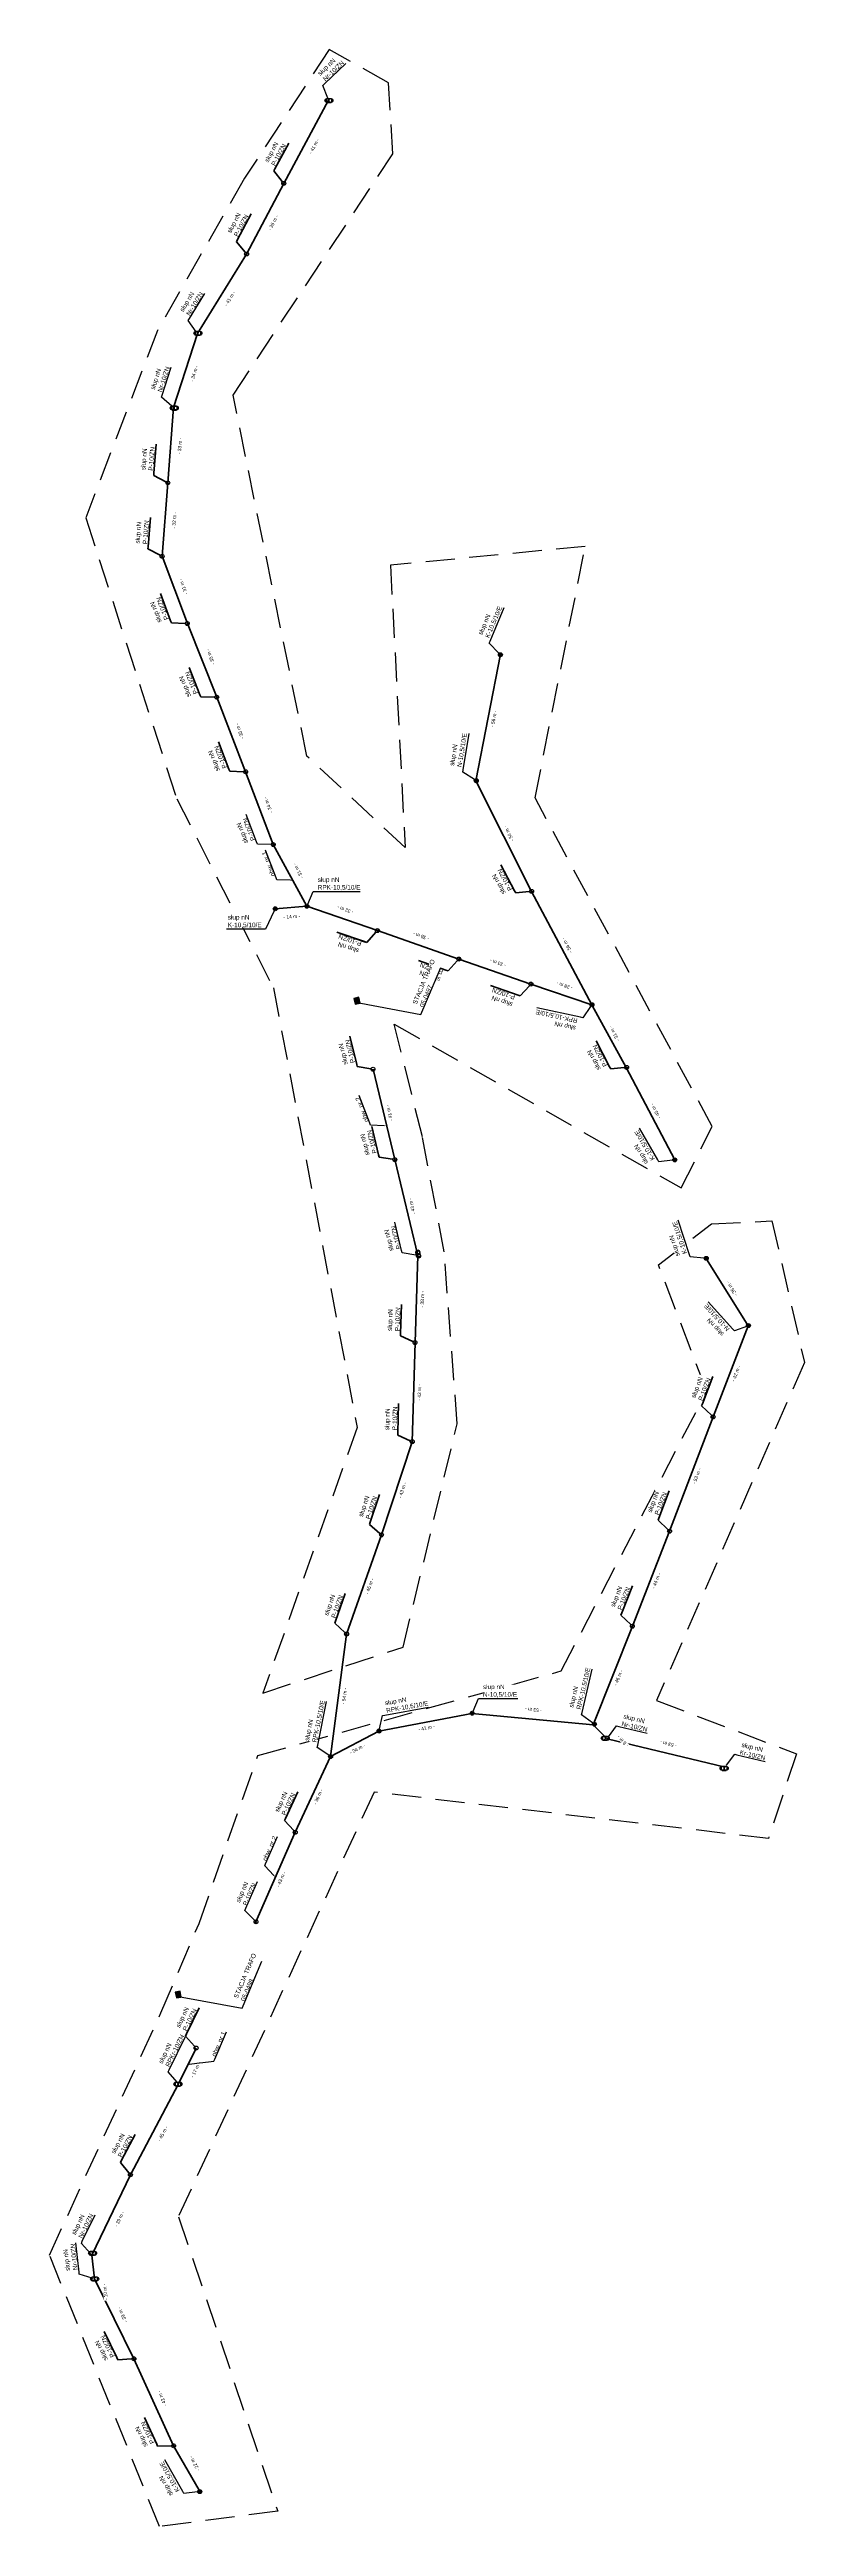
# Model space of a CAD drawing. Header units: millimetres. Extents: x 7530258 to 7533485, y 5764674 to 5768549.
# Drawn here: x 7532610 to 7532939, y 5764674 to 5765753 of the extents above; entities that cross this region are included whole.
import ezdxf
from ezdxf import colors
from ezdxf.entities.mleader import LeaderData, LeaderLine
from ezdxf.math import Vec2, Vec3

# ---------------------------------------------------------------- set-up
doc = ezdxf.new("R2010")
doc.units = ezdxf.units.MM
doc.linetypes.add('DASHED', pattern=[19.05, 12.7, -6.35])
doc.layers.add('!TELE', color=3, linetype='Continuous', lineweight=50)
doc.layers.add('!wymiary', color=7, linetype='Continuous', lineweight=25)
for name, color, linetype in [('!trafo', 6, 'DASHED'), ('_arkusze model', 7, 'Continuous'), ('_MM LINIA Sn', 40, 'Continuous'), ('_MM opisy', 7, 'Continuous'), ('_MM slupy', 5, 'Continuous'), ('_mm trafo', 3, 'Continuous')]:
    doc.layers.add(name, color=color, linetype=linetype)
doc.layers.get('_arkusze model').off()
doc.styles.get("Standard").update_dxf_attribs({"font": 'ARIAL.TTF'})
doc.dimstyles.new('opis linie', dxfattribs={"dimtxt": 1.5, "dimasz": 0.18, "dimexe": 0.18, "dimexo": 0.0625, "dimgap": 2.5, "dimtad": 4, "dimdec": 0, "dimzin": 0, "dimdsep": 46, "dimtxsty": 'Standard', "dimcen": 0.09, "dimse1": 1, "dimse2": 1, "dimsd1": 1, "dimsd2": 1, "dimclrt": 256, "dimadec": 0, "dimazin": 0, "dimtfac": 1, "dimtdec": 0, "dimtofl": 0, "dimtmove": 0, "dimatfit": 3, "dimfxl": 1, "dimtfill": 1, "dimtolj": 1, "dimtzin": 0, "dimarcsym": 0})

# ---------------------------------------------------------------- blocks, each defined once
blk = doc.blocks.new('ZN')
at = {"layer": '_MM slupy', "transparency": 33554687}
h = blk.add_hatch(color=256, dxfattribs=at)
h.dxf.hatch_style = 1
h.paths.add_polyline_path([(0, -0.9), (0, 0.9, 1)])
at = {"layer": '_MM slupy'}
blk.add_circle((0, 0), 0.857, dxfattribs=at)
blk = doc.blocks.new('E')
at = {"layer": '_MM slupy'}
h = blk.add_hatch(color=256, dxfattribs=at)
h.dxf.hatch_style = 1
h.paths.add_polyline_path([(0.3, 0.4, 1), (-0.3, -0.4, 1)])
for radius in [0.857, 0.457]:
    blk.add_circle((0, 0), radius, dxfattribs=at)
blk = doc.blocks.new('R')
at = {"layer": '_MM slupy', "transparency": 33554687}
h = blk.add_hatch(color=256, dxfattribs=at)
h.dxf.hatch_style = 1
h.paths.add_polyline_path([(-0.9, -0.9), (-0.9, 0.9, 1)])
h = blk.add_hatch(color=256, dxfattribs=at)
h.dxf.hatch_style = 1
h.paths.add_polyline_path([(0.9, 0.9), (0.9, -0.9, 1)])
at = {"layer": '_MM slupy'}
for points in [[(-0.9, 0.9), (0.9, 0.9)], [(-0.9, -0.9), (0.9, -0.9)]]:
    blk.add_lwpolyline(points, dxfattribs=at)
for centre in [(-0.9, 0), (0.9, 0)]:
    blk.add_circle(centre, 0.857, dxfattribs=at)
blk = doc.blocks.new('*D561')
at = {"layer": '!wymiary', "insert": (7532879.8, 5765015), "char_height": 1.5, "attachment_point": 5, "rotation": 166.4357, "bg_fill": 3, "box_fill_scale": 1.1, "bg_fill_color": 9, "bg_fill_true_color": 13158600, "bg_fill_transparency": 0}
blk.add_mtext('\\A1;- 53 m -', dxfattribs=at)
blk = doc.blocks.new('*D562')
at = {"layer": '!wymiary', "insert": (7532859.9, 5765016.2), "char_height": 1.5, "attachment_point": 5, "rotation": 134.6909, "bg_fill": 3, "box_fill_scale": 1.1, "bg_fill_color": 9, "bg_fill_true_color": 13158600, "bg_fill_transparency": 0}
blk.add_mtext('\\A1;- 8 m -', dxfattribs=at)
blk = doc.blocks.new('*D563')
at = {"layer": '!wymiary', "insert": (7532907.4, 5765213.4), "char_height": 1.5, "attachment_point": 5, "rotation": 121.9957, "bg_fill": 3, "box_fill_scale": 1.1, "bg_fill_color": 9, "bg_fill_true_color": 13158600, "bg_fill_transparency": 0}
blk.add_mtext('\\A1;- 35 m -', dxfattribs=at)
blk = doc.blocks.new('*D564')
at = {"layer": '!wymiary', "insert": (7532909.3, 5765176.4), "char_height": 1.5, "attachment_point": 5, "rotation": 68.9635, "bg_fill": 3, "box_fill_scale": 1.1, "bg_fill_color": 9, "bg_fill_true_color": 13158600, "bg_fill_transparency": 0}
blk.add_mtext('\\A1;- 42 m -', dxfattribs=at)
blk = doc.blocks.new('*D565')
at = {"layer": '!wymiary', "insert": (7532892.2, 5765131.7), "char_height": 1.5, "attachment_point": 5, "rotation": 69.1274, "bg_fill": 3, "box_fill_scale": 1.1, "bg_fill_color": 9, "bg_fill_true_color": 13158600, "bg_fill_transparency": 0}
blk.add_mtext('\\A1;- 53 m -', dxfattribs=at)
blk = doc.blocks.new('*D566')
at = {"layer": '!wymiary', "insert": (7532874.5, 5765086.1), "char_height": 1.5, "attachment_point": 5, "rotation": 68.5826, "bg_fill": 3, "box_fill_scale": 1.1, "bg_fill_color": 9, "bg_fill_true_color": 13158600, "bg_fill_transparency": 0}
blk.add_mtext('\\A1;- 44 m -', dxfattribs=at)
blk = doc.blocks.new('*D567')
at = {"layer": '!wymiary', "insert": (7532858, 5765043.9), "char_height": 1.5, "attachment_point": 5, "rotation": 68.4257, "bg_fill": 3, "box_fill_scale": 1.1, "bg_fill_color": 9, "bg_fill_true_color": 13158600, "bg_fill_transparency": 0}
blk.add_mtext('\\A1;- 46 m -', dxfattribs=at)
blk = doc.blocks.new('*D568')
at = {"layer": '!wymiary', "insert": (7532821, 5765029.9), "char_height": 1.5, "attachment_point": 5, "rotation": 174.6115, "bg_fill": 3, "box_fill_scale": 1.1, "bg_fill_color": 9, "bg_fill_true_color": 13158600, "bg_fill_transparency": 0}
blk.add_mtext('\\A1;- 53 m -', dxfattribs=at)
blk = doc.blocks.new('*D569')
at = {"layer": '!wymiary', "insert": (7532774.4, 5765022), "char_height": 1.5, "attachment_point": 5, "rotation": 10.9334, "bg_fill": 3, "box_fill_scale": 1.1, "bg_fill_color": 9, "bg_fill_true_color": 13158600, "bg_fill_transparency": 0}
blk.add_mtext('\\A1;- 41 m -', dxfattribs=at)
blk = doc.blocks.new('*D570')
at = {"layer": '!wymiary', "insert": (7532744.3, 5765012.8), "char_height": 1.5, "attachment_point": 5, "rotation": 27.5222, "bg_fill": 3, "box_fill_scale": 1.1, "bg_fill_color": 9, "bg_fill_true_color": 13158600, "bg_fill_transparency": 0}
blk.add_mtext('\\A1;- 24 m -', dxfattribs=at)
blk = doc.blocks.new('*D571')
at = {"layer": '!wymiary', "insert": (7532856.2, 5765324.5), "char_height": 1.5, "attachment_point": 5, "rotation": 118.6407, "bg_fill": 3, "box_fill_scale": 1.1, "bg_fill_color": 9, "bg_fill_true_color": 13158600, "bg_fill_transparency": 0}
blk.add_mtext('\\A1;- 31 m -', dxfattribs=at)
blk = doc.blocks.new('*D572')
at = {"layer": '!wymiary', "insert": (7532874.2, 5765290.8), "char_height": 1.5, "attachment_point": 5, "rotation": 117.8158, "bg_fill": 3, "box_fill_scale": 1.1, "bg_fill_color": 9, "bg_fill_true_color": 13158600, "bg_fill_transparency": 0}
blk.add_mtext('\\A1;- 45 m -', dxfattribs=at)
blk = doc.blocks.new('*D573')
at = {"layer": '!wymiary', "insert": (7532739, 5765378.5), "char_height": 1.5, "attachment_point": 5, "rotation": 160.7942, "bg_fill": 3, "box_fill_scale": 1.1, "bg_fill_color": 9, "bg_fill_true_color": 13158600, "bg_fill_transparency": 0}
blk.add_mtext('\\A1;- 32 m -', dxfattribs=at)
blk = doc.blocks.new('*D574')
at = {"layer": '!wymiary', "insert": (7532718.5, 5765395.4), "char_height": 1.5, "attachment_point": 5, "rotation": 118.7091, "bg_fill": 3, "box_fill_scale": 1.1, "bg_fill_color": 9, "bg_fill_true_color": 13158600, "bg_fill_transparency": 0}
blk.add_mtext('\\A1;- 31 m -', dxfattribs=at)
blk = doc.blocks.new('*D575')
at = {"layer": '!wymiary', "insert": (7532705.4, 5765424.2), "char_height": 1.5, "attachment_point": 5, "rotation": 110.7891, "bg_fill": 3, "box_fill_scale": 1.1, "bg_fill_color": 9, "bg_fill_true_color": 13158600, "bg_fill_transparency": 0}
blk.add_mtext('\\A1;- 34 m -', dxfattribs=at)
blk = doc.blocks.new('*D576')
at = {"layer": '!wymiary', "insert": (7532693, 5765456.3), "char_height": 1.5, "attachment_point": 5, "rotation": 111.185, "bg_fill": 3, "box_fill_scale": 1.1, "bg_fill_color": 9, "bg_fill_true_color": 13158600, "bg_fill_transparency": 0}
blk.add_mtext('\\A1;- 35 m -', dxfattribs=at)
blk = doc.blocks.new('*D577')
at = {"layer": '!wymiary', "insert": (7532680.3, 5765488.7), "char_height": 1.5, "attachment_point": 5, "rotation": 111.8045, "bg_fill": 3, "box_fill_scale": 1.1, "bg_fill_color": 9, "bg_fill_true_color": 13158600, "bg_fill_transparency": 0}
blk.add_mtext('\\A1;- 35 m -', dxfattribs=at)
blk = doc.blocks.new('*D578')
at = {"layer": '!wymiary', "insert": (7532668.4, 5765519.3), "char_height": 1.5, "attachment_point": 5, "rotation": 110.4766, "bg_fill": 3, "box_fill_scale": 1.1, "bg_fill_color": 9, "bg_fill_true_color": 13158600, "bg_fill_transparency": 0}
blk.add_mtext('\\A1;- 31 m -', dxfattribs=at)
blk = doc.blocks.new('*D579')
at = {"layer": '!wymiary', "insert": (7532664.5, 5765548.2), "char_height": 1.5, "attachment_point": 5, "rotation": 85.6013, "bg_fill": 3, "box_fill_scale": 1.1, "bg_fill_color": 9, "bg_fill_true_color": 13158600, "bg_fill_transparency": 0}
blk.add_mtext('\\A1;- 32 m -', dxfattribs=at)
blk = doc.blocks.new('*D580')
at = {"layer": '!wymiary', "insert": (7532666.9, 5765580.6), "char_height": 1.5, "attachment_point": 5, "rotation": 85.6017, "bg_fill": 3, "box_fill_scale": 1.1, "bg_fill_color": 9, "bg_fill_true_color": 13158600, "bg_fill_transparency": 0}
blk.add_mtext('\\A1;- 33 m -', dxfattribs=at)
blk = doc.blocks.new('*D581')
at = {"layer": '!wymiary', "insert": (7532673.2, 5765612.1), "char_height": 1.5, "attachment_point": 5, "rotation": 72.095, "bg_fill": 3, "box_fill_scale": 1.1, "bg_fill_color": 9, "bg_fill_true_color": 13158600, "bg_fill_transparency": 0}
blk.add_mtext('\\A1;- 34 m -', dxfattribs=at)
blk = doc.blocks.new('*D582')
at = {"layer": '!wymiary', "insert": (7532688.7, 5765644.8), "char_height": 1.5, "attachment_point": 5, "rotation": 58.4459, "bg_fill": 3, "box_fill_scale": 1.1, "bg_fill_color": 9, "bg_fill_true_color": 13158600, "bg_fill_transparency": 0}
blk.add_mtext('\\A1;- 41 m -', dxfattribs=at)
blk = doc.blocks.new('*D583')
at = {"layer": '!wymiary', "insert": (7532707.6, 5765677.8), "char_height": 1.5, "attachment_point": 5, "rotation": 62.1893, "bg_fill": 3, "box_fill_scale": 1.1, "bg_fill_color": 9, "bg_fill_true_color": 13158600, "bg_fill_transparency": 0}
blk.add_mtext('\\A1;- 35 m -', dxfattribs=at)
blk = doc.blocks.new('*D584')
at = {"layer": '!wymiary', "insert": (7532725.4, 5765711.2), "char_height": 1.5, "attachment_point": 5, "rotation": 61.6936, "bg_fill": 3, "box_fill_scale": 1.1, "bg_fill_color": 9, "bg_fill_true_color": 13158600, "bg_fill_transparency": 0}
blk.add_mtext('\\A1;- 41 m -', dxfattribs=at)
blk = doc.blocks.new('*D585')
at = {"layer": '!wymiary', "insert": (7532803.7, 5765461.7), "char_height": 1.5, "attachment_point": 5, "rotation": 78.9695, "bg_fill": 3, "box_fill_scale": 1.1, "bg_fill_color": 9, "bg_fill_true_color": 13158600, "bg_fill_transparency": 0}
blk.add_mtext('\\A1;- 56 m -', dxfattribs=at)
blk = doc.blocks.new('*D586')
at = {"layer": '!wymiary', "insert": (7532810.3, 5765411.7), "char_height": 1.5, "attachment_point": 5, "rotation": 116.8601, "bg_fill": 3, "box_fill_scale": 1.1, "bg_fill_color": 9, "bg_fill_true_color": 13158600, "bg_fill_transparency": 0}
blk.add_mtext('\\A1;- 54 m -', dxfattribs=at)
blk = doc.blocks.new('*D587')
at = {"layer": '!wymiary', "insert": (7532835.6, 5765363), "char_height": 1.5, "attachment_point": 5, "rotation": 118.0015, "bg_fill": 3, "box_fill_scale": 1.1, "bg_fill_color": 9, "bg_fill_true_color": 13158600, "bg_fill_transparency": 0}
blk.add_mtext('\\A1;- 56 m -', dxfattribs=at)
blk = doc.blocks.new('*D588')
at = {"layer": '!wymiary', "insert": (7532834.5, 5765345.4), "char_height": 1.5, "attachment_point": 5, "rotation": 161.2494, "bg_fill": 3, "box_fill_scale": 1.1, "bg_fill_color": 9, "bg_fill_true_color": 13158600, "bg_fill_transparency": 0}
blk.add_mtext('\\A1;- 28 m -', dxfattribs=at)
blk = doc.blocks.new('*D589')
at = {"layer": '!wymiary', "insert": (7532805.5, 5765355.3), "char_height": 1.5, "attachment_point": 5, "rotation": 160.9109, "bg_fill": 3, "box_fill_scale": 1.1, "bg_fill_color": 9, "bg_fill_true_color": 13158600, "bg_fill_transparency": 0}
blk.add_mtext('\\A1;- 33 m -', dxfattribs=at)
blk = doc.blocks.new('*D590')
at = {"layer": '!wymiary', "insert": (7532772, 5765367), "char_height": 1.5, "attachment_point": 5, "rotation": 160.7265, "bg_fill": 3, "box_fill_scale": 1.1, "bg_fill_color": 9, "bg_fill_true_color": 13158600, "bg_fill_transparency": 0}
blk.add_mtext('\\A1;- 38 m -', dxfattribs=at)
blk = doc.blocks.new('*D591')
at = {"layer": '!wymiary', "insert": (7532758.2, 5765289.9), "char_height": 1.5, "attachment_point": 5, "rotation": 103.516, "bg_fill": 3, "box_fill_scale": 1.1, "bg_fill_color": 9, "bg_fill_true_color": 13158600, "bg_fill_transparency": 0}
blk.add_mtext('\\A1;- 41 m -', dxfattribs=at)
blk = doc.blocks.new('*D592')
at = {"layer": '!wymiary', "insert": (7532768.1, 5765249.3), "char_height": 1.5, "attachment_point": 5, "rotation": 103.625, "bg_fill": 3, "box_fill_scale": 1.1, "bg_fill_color": 9, "bg_fill_true_color": 13158600, "bg_fill_transparency": 0}
blk.add_mtext('\\A1;- 43 m -', dxfattribs=at)
blk = doc.blocks.new('*D593')
at = {"layer": '!wymiary', "insert": (7532772.6, 5765208.8), "char_height": 1.5, "attachment_point": 5, "rotation": 88.1271, "bg_fill": 3, "box_fill_scale": 1.1, "bg_fill_color": 9, "bg_fill_true_color": 13158600, "bg_fill_transparency": 0}
blk.add_mtext('\\A1;- 38 m -', dxfattribs=at)
blk = doc.blocks.new('*D594')
at = {"layer": '!wymiary', "insert": (7532771.3, 5765168.2), "char_height": 1.5, "attachment_point": 5, "rotation": 88.3589, "bg_fill": 3, "box_fill_scale": 1.1, "bg_fill_color": 9, "bg_fill_true_color": 13158600, "bg_fill_transparency": 0}
blk.add_mtext('\\A1;- 43 m -', dxfattribs=at)
blk = doc.blocks.new('*D595')
at = {"layer": '!wymiary', "insert": (7532763.9, 5765125.6), "char_height": 1.5, "attachment_point": 5, "rotation": 71.756, "bg_fill": 3, "box_fill_scale": 1.1, "bg_fill_color": 9, "bg_fill_true_color": 13158600, "bg_fill_transparency": 0}
blk.add_mtext('\\A1;- 43 m -', dxfattribs=at)
blk = doc.blocks.new('*D596')
at = {"layer": '!wymiary', "insert": (7532749.6, 5765083.7), "char_height": 1.5, "attachment_point": 5, "rotation": 70.6107, "bg_fill": 3, "box_fill_scale": 1.1, "bg_fill_color": 9, "bg_fill_true_color": 13158600, "bg_fill_transparency": 0}
blk.add_mtext('\\A1;- 46 m -', dxfattribs=at)
blk = doc.blocks.new('*D597')
at = {"layer": '!wymiary', "insert": (7532738.6, 5765035.9), "char_height": 1.5, "attachment_point": 5, "rotation": 82.4897, "bg_fill": 3, "box_fill_scale": 1.1, "bg_fill_color": 9, "bg_fill_true_color": 13158600, "bg_fill_transparency": 0}
blk.add_mtext('\\A1;- 54 m -', dxfattribs=at)
blk = doc.blocks.new('*D598')
at = {"layer": '!wymiary', "insert": (7532727.2, 5764992), "char_height": 1.5, "attachment_point": 5, "rotation": 65.0316, "bg_fill": 3, "box_fill_scale": 1.1, "bg_fill_color": 9, "bg_fill_true_color": 13158600, "bg_fill_transparency": 0}
blk.add_mtext('\\A1;- 36 m -', dxfattribs=at)
blk = doc.blocks.new('*D599')
at = {"layer": '!wymiary', "insert": (7532711, 5764956), "char_height": 1.5, "attachment_point": 5, "rotation": 66.3652, "bg_fill": 3, "box_fill_scale": 1.1, "bg_fill_color": 9, "bg_fill_true_color": 13158600, "bg_fill_transparency": 0}
blk.add_mtext('\\A1;- 43 m -', dxfattribs=at)
blk = doc.blocks.new('*D600')
at = {"layer": '!wymiary', "insert": (7532673.3, 5764701.5), "char_height": 1.5, "attachment_point": 5, "rotation": 119.7639, "bg_fill": 3, "box_fill_scale": 1.1, "bg_fill_color": 9, "bg_fill_true_color": 13158600, "bg_fill_transparency": 0}
blk.add_mtext('\\A1;- 22 m -', dxfattribs=at)
blk = doc.blocks.new('*D601')
at = {"layer": '!wymiary', "insert": (7532659.2, 5764729.8), "char_height": 1.5, "attachment_point": 5, "rotation": 114.6194, "bg_fill": 3, "box_fill_scale": 1.1, "bg_fill_color": 9, "bg_fill_true_color": 13158600, "bg_fill_transparency": 0}
blk.add_mtext('\\A1;- 42 m -', dxfattribs=at)
blk = doc.blocks.new('*D602')
at = {"layer": '!wymiary', "insert": (7532641.9, 5764766.3), "char_height": 1.5, "attachment_point": 5, "rotation": 116.2022, "bg_fill": 3, "box_fill_scale": 1.1, "bg_fill_color": 9, "bg_fill_true_color": 13158600, "bg_fill_transparency": 0}
blk.add_mtext('\\A1;- 39 m -', dxfattribs=at)
blk = doc.blocks.new('*D603')
at = {"layer": '!wymiary', "insert": (7532634.4, 5764776.2), "char_height": 1.5, "attachment_point": 5, "rotation": 96.4077, "bg_fill": 3, "box_fill_scale": 1.1, "bg_fill_color": 9, "bg_fill_true_color": 13158600, "bg_fill_transparency": 0}
blk.add_mtext('\\A1;- 10 m -', dxfattribs=at)
blk = doc.blocks.new('*D604')
at = {"layer": '!wymiary', "insert": (7532640.6, 5764808), "char_height": 1.5, "attachment_point": 5, "rotation": 64.3956, "bg_fill": 3, "box_fill_scale": 1.1, "bg_fill_color": 9, "bg_fill_true_color": 13158600, "bg_fill_transparency": 0}
blk.add_mtext('\\A1;- 39 m -', dxfattribs=at)
blk = doc.blocks.new('*D605')
at = {"layer": '!wymiary', "insert": (7532659.5, 5764845.2), "char_height": 1.5, "attachment_point": 5, "rotation": 62.0126, "bg_fill": 3, "box_fill_scale": 1.1, "bg_fill_color": 9, "bg_fill_true_color": 13158600, "bg_fill_transparency": 0}
blk.add_mtext('\\A1;- 45 m -', dxfattribs=at)
blk = doc.blocks.new('*D606')
at = {"layer": '!wymiary', "insert": (7532673.8, 5764873), "char_height": 1.5, "attachment_point": 5, "rotation": 64.1524, "bg_fill": 3, "box_fill_scale": 1.1, "bg_fill_color": 9, "bg_fill_true_color": 13158600, "bg_fill_transparency": 0}
blk.add_mtext('\\A1;- 17 m -', dxfattribs=at)
blk = doc.blocks.new('*D607')
at = {"layer": '!wymiary', "insert": (7532715.7, 5765375.5), "char_height": 1.5, "attachment_point": 5, "rotation": 4.7876, "bg_fill": 3, "box_fill_scale": 1.1, "bg_fill_color": 9, "bg_fill_true_color": 13158600, "bg_fill_transparency": 0}
blk.add_mtext('\\A1;- 14 m -', dxfattribs=at)
blk = doc.blocks.new('trafo')
at = {"layer": '_mm trafo'}
h = blk.add_hatch(color=256, dxfattribs=at)
h.dxf.hatch_style = 1
h.paths.add_polyline_path([(-1.2, 1), (-0.5, -1.5), (1.6, -1), (1, 1.6)])
at = {"layer": '_MM LINIA Sn', "color": 2, "lineweight": 60}
for p, q in [((0.6, 0), (-0.4, 0.9)), ((-0.3, -0.2), (0.6, 0)), ((0.6, -0.9), (-0.3, -0.2)), ((0.6, -0.7), (0.4, -0.9)), ((0.4, -0.9), (0.6, -0.9)), ((0.6, -0.9), (0.6, -0.7))]:
    blk.add_line(p, q, dxfattribs=at)
at = {"layer": '_mm trafo', "flags": 128}
blk.add_lwpolyline([(-0.5, -1.5), (1.6, -1), (1, 1.6), (-1.2, 1), (-0.5, -1.5)], close=True, dxfattribs=at)
blk = doc.blocks.new('q')
at = {"layer": '_MM slupy'}
blk.add_blockref('ZN', (0, 0), dxfattribs=at)
at = {"layer": '_MM opisy'}
ml = blk.add_multileader_mtext('Standard', dxfattribs=at)
ml.set_content('\\pxql;słup nN\\PP-10/ZN', color=256)
ml.set_leader_properties()
ml.build(insert=Vec2(0, 0))
ml.multileader.update_dxf_attribs({"has_text_frame": 1, "text_left_attachment_type": 5, "text_right_attachment_type": 5, "dogleg_length": 1, "arrow_head_size": 1})
ctx = ml.context
ctx.base_point, ctx.char_height, ctx.arrow_head_size, ctx.landing_gap_size, ctx.plane_origin = Vec3(3.7, 6.4), 2, 1, 1, Vec3(1.7, -1.4)
ctx.left_attachment, ctx.right_attachment = 5, 5
notes = []
notes.append((ctx, [(0, (1, 1, 0), (2.7, 6.4), (1, 0), 1, [(0, [(0, 0), (2.7, 6.4)], 0, [])])]))
ctx.mtext.insert, ctx.mtext.flow_direction = Vec3(4.7, 12.2), 5
ctx.mtext.has_bg_fill, ctx.mtext.bg_color, ctx.mtext.bg_scale_factor, ctx.mtext.bg_transparency, ctx.mtext.use_window_bg_color = 1, -1023410175, 1, 0, 1
for ctx, leaders in notes:
    for number, flags, end, landing, length, lines in leaders:
        leader = LeaderData()
        leader.index, (leader.has_last_leader_line, leader.has_dogleg_vector, leader.attachment_direction) = number, flags
        leader.last_leader_point, leader.dogleg_vector, leader.dogleg_length = Vec3(end), Vec3(landing), length
        for number, points, colour, breaks in lines:
            line = LeaderLine()
            line.index, line.vertices, line.color, line.breaks = number, Vec3.list(points), colors.encode_raw_color(colour), breaks
            leader.lines.append(line)
        ctx.leaders.append(leader)

msp = doc.modelspace()

# ---------------------------------------------------------------- linework, layer by layer
at = {"layer": '!TELE'}
for points in [[(7532753, 5765369.4), (7532722.3, 5765380), (7532707.6, 5765406.9), (7532695.6, 5765438.6), (7532683, 5765471.1), (7532670.2, 5765503.2), (7532659.2, 5765532.5), (7532661.7, 5765564.5), (7532664.2, 5765597.3), (7532674.6, 5765629.5), (7532696, 5765664.2), (7532712.2, 5765695), (7532731.7, 5765731.2)], [(7532806.6, 5765489.8), (7532795.9, 5765434.6), (7532820.2, 5765386.5), (7532846.5, 5765337.1), (7532819.9, 5765346.1), (7532788.5, 5765357), (7532753, 5765369.4)], [(7532708.5, 5765378.9), (7532722.3, 5765380)], [(7532846.6, 5765336.8), (7532861.4, 5765309.7), (7532882.6, 5765269.5)], [(7532700.1, 5764937.5), (7532717.2, 5764976.5), (7532732.6, 5765009.5), (7532739.6, 5765062.9), (7532754.8, 5765106.1), (7532768.2, 5765146.7), (7532769.4, 5765189.9), (7532770.7, 5765227.8), (7532760.6, 5765269.6), (7532751.1, 5765309)], [(7532732.6, 5765009.5), (7532753.7, 5765020.5), (7532794.2, 5765028.3), (7532847.1, 5765023.4), (7532864.1, 5765066.3), (7532880.3, 5765107.7), (7532899.3, 5765157.5), (7532914.6, 5765197.2), (7532896, 5765226.9)], [(7532847.1, 5765023.4), (7532853.1, 5765017.3), (7532904.6, 5765004.9)], [(7532675.4, 5764689.8), (7532664.2, 5764709.2), (7532646.9, 5764747.1), (7532629.7, 5764781.9), (7532628.6, 5764792.2), (7532645.4, 5764827.3), (7532666.4, 5764866.9), (7532674, 5764882.5)]]:
    msp.add_lwpolyline(points, dxfattribs=at)
at = {"layer": '!trafo', "color": 3}
for points in [[(7532732, 5765753.3), (7532695.1, 5765697.3), (7532657.2, 5765630.9), (7532625.9, 5765549.2), (7532665.6, 5765426.8), (7532707.7, 5765344.4), (7532744.2, 5765152.9), (7532703.1, 5765037.2)], [(7532703.1, 5765037.2), (7532764.2, 5765057.2), (7532787.8, 5765154.5), (7532782.1, 5765229.4), (7532772.6, 5765279.5), (7532760.3, 5765328.7), (7532885.4, 5765257.3), (7532898.9, 5765284), (7532821.7, 5765427.2), (7532843.6, 5765536.8), (7532758.7, 5765528.6), (7532765.1, 5765405.6), (7532722.3, 5765445.4), (7532690.1, 5765602.7), (7532759.8, 5765707.9), (7532757.9, 5765738.8), (7532732, 5765753.3)], [(7532700.9, 5765009.9), (7532833.1, 5765046.8), (7532896.5, 5765168.7), (7532875.5, 5765223.7), (7532898.6, 5765241.7), (7532924.9, 5765242.9), (7532939.1, 5765181.2), (7532874.6, 5765033.9), (7532935.6, 5765010.7), (7532923.4, 5764973.8), (7532751.6, 5764994), (7532666.3, 5764809), (7532709.6, 5764680.7), (7532658.1, 5764674), (7532610.1, 5764792.3), (7532658.7, 5764897.9), (7532675.3, 5764936.8), (7532700.9, 5765009.9)]]:
    msp.add_lwpolyline(points, dxfattribs=at)

# ---------------------------------------------------------------- block references
at = {"layer": '_arkusze model', "rotation": 357.3066721443945}
msp.add_blockref('trafo', (7532743.9, 5765338.8), dxfattribs=at)

# ---------------------------------------------------------------- next in the draw order: block references
at = {"layer": '!TELE'}
for p, rotation in [((7532712.2, 5765695), 61.69357362976171), ((7532696, 5765664.2), 62.1892641829075), ((7532661.7, 5765564.5), 85.60168298098858), ((7532659.2, 5765532.5), 85.60129464500447), ((7532670.2, 5765503.2), 110.4766317540014), ((7532683, 5765471.1), 111.8044897389284), ((7532695.6, 5765438.6), 111.1849886647987), ((7532820.2, 5765386.5), 118.001491466603), ((7532753, 5765369.4), 160.7941521478649), ((7532788.5, 5765357), 160.7264951703963), ((7532819.9, 5765346.1), 160.9108937275906), ((7532751.1, 5765309), 103.5160404214021), ((7532861.6, 5765309.8), 117.8157785403773), ((7532760.6, 5765269.6), 103.5160404214021), ((7532769.4, 5765189.9), 88.12707122912008), ((7532899.3, 5765157.5), 68.96349034873005), ((7532768.2, 5765146.7), 88.35888779298769), ((7532754.8, 5765106.1), 71.75596569295807), ((7532880.3, 5765107.7), 69.12743070604336), ((7532739.6, 5765062.9), 70.61067184662525), ((7532864.1, 5765066.3), 68.58264975029451), ((7532717.2, 5764976.5), 65.03155678932582), ((7532674, 5764882.5), 64.15239506488096), ((7532645.4, 5764827.3), 62.01258248538524), ((7532646.9, 5764747.1), 116.2022157415157), ((7532664.2, 5764709.2), 114.6193936491503)]:
    msp.add_blockref('q', p, dxfattribs=dict(at, rotation=rotation))

# ---------------------------------------------------------------- next in the draw order: leaders
at = {"layer": '_MM opisy'}
ml = msp.add_multileader_mtext('Standard', dxfattribs=at)
ml.set_content('\\pxql;słup nN\\PNr-10/ZN', color=256)
ml.set_leader_properties()
ml.build(insert=Vec2(0, 0))
ml.multileader.update_dxf_attribs({"has_text_frame": 1, "text_left_attachment_type": 5, "text_right_attachment_type": 5, "dogleg_length": 1, "arrow_head_size": 1})
ctx = ml.context
ctx.base_point, ctx.char_height, ctx.arrow_head_size, ctx.landing_gap_size, ctx.plane_origin, ctx.plane_x_axis, ctx.plane_y_axis = Vec3(7532729.9, 5765738.3), 2, 1, 1, Vec3(7532733.9, 5765731.3), Vec3(0.725147, 0.688595), Vec3(-0.688595, 0.725147)
ctx.left_attachment, ctx.right_attachment = 5, 5
notes = []
notes.append((ctx, [(0, (1, 1, 0), (7532729.2, 5765737.7), (0.725147, 0.688595), 1, [(0, [(7532731.7, 5765731.2), (7532729.2, 5765737.7)], 0, [])])]))
ctx.mtext.insert, ctx.mtext.text_direction, ctx.mtext.flow_direction = Vec3(7532726.7, 5765743.2), Vec3(0.725147, 0.688595), 5
ctx.mtext.has_bg_fill, ctx.mtext.bg_color, ctx.mtext.bg_scale_factor, ctx.mtext.bg_transparency, ctx.mtext.use_window_bg_color = 1, -1023410175, 1, 0, 1
ml = msp.add_multileader_mtext('Standard', dxfattribs=at)
ml.set_content('\\pxql;słup nN\\PNr-10/ZN', color=256)
ml.set_leader_properties()
ml.build(insert=Vec2(0, 0))
ml.multileader.update_dxf_attribs({"has_text_frame": 1, "text_left_attachment_type": 5, "text_right_attachment_type": 5, "dogleg_length": 1, "arrow_head_size": 1})
ctx = ml.context
ctx.base_point, ctx.char_height, ctx.arrow_head_size, ctx.landing_gap_size, ctx.plane_origin, ctx.plane_x_axis, ctx.plane_y_axis = Vec3(7532671.1, 5765636), 2, 1, 1, Vec3(7532676.7, 5765630.2), Vec3(0.523304, 0.852146), Vec3(-0.852146, 0.523304)
ctx.left_attachment, ctx.right_attachment = 5, 5
notes.append((ctx, [(0, (1, 1, 0), (7532670.6, 5765635.2), (0.523304, 0.852146), 1, [(0, [(7532674.6, 5765629.5), (7532670.6, 5765635.2)], 0, [])])]))
ctx.mtext.insert, ctx.mtext.text_direction, ctx.mtext.flow_direction = Vec3(7532666.7, 5765639.9), Vec3(0.523304, 0.852146), 5
ctx.mtext.has_bg_fill, ctx.mtext.bg_color, ctx.mtext.bg_scale_factor, ctx.mtext.bg_transparency, ctx.mtext.use_window_bg_color = 1, -1023410175, 1, 0, 1
ml = msp.add_multileader_mtext('Standard', dxfattribs=at)
ml.set_content('\\pxql;słup nN\\PNr-10/ZN', color=256)
ml.set_leader_properties()
ml.build(insert=Vec2(0, 0))
ml.multileader.update_dxf_attribs({"has_text_frame": 1, "text_left_attachment_type": 5, "text_right_attachment_type": 5, "dogleg_length": 1, "arrow_head_size": 1})
ctx = ml.context
ctx.base_point, ctx.char_height, ctx.arrow_head_size, ctx.landing_gap_size, ctx.plane_origin, ctx.plane_x_axis, ctx.plane_y_axis = Vec3(7532659.2, 5765602.8), 2, 1, 1, Vec3(7532666.1, 5765598.5), Vec3(0.307439, 0.951568), Vec3(-0.951568, 0.307439)
ctx.left_attachment, ctx.right_attachment = 5, 5
notes.append((ctx, [(0, (1, 1, 0), (7532658.9, 5765601.8), (0.307439, 0.951568), 1, [(0, [(7532664.2, 5765597.3), (7532658.9, 5765601.8)], 0, [])])]))
ctx.mtext.insert, ctx.mtext.text_direction, ctx.mtext.flow_direction = Vec3(7532654, 5765605.5), Vec3(0.307439, 0.951568), 5
ctx.mtext.has_bg_fill, ctx.mtext.bg_color, ctx.mtext.bg_scale_factor, ctx.mtext.bg_transparency, ctx.mtext.use_window_bg_color = 1, -1023410175, 1, 0, 1
ml = msp.add_multileader_mtext('Standard', dxfattribs=at)
ml.set_content('\\pxql;słup nN\\PK-10,5/10/E', color=256)
ml.set_leader_properties()
ml.build(insert=Vec2(0, 0))
ml.multileader.update_dxf_attribs({"has_text_frame": 1, "text_left_attachment_type": 5, "text_right_attachment_type": 5, "dogleg_length": 1, "arrow_head_size": 1})
ctx = ml.context
ctx.base_point, ctx.char_height, ctx.arrow_head_size, ctx.landing_gap_size, ctx.plane_origin, ctx.plane_x_axis, ctx.plane_y_axis = Vec3(7532802.1, 5765495.5), 2, 1, 1, Vec3(7532808.6, 5765490.6), Vec3(0.389584, 0.920991), Vec3(-0.920991, 0.389584)
ctx.left_attachment, ctx.right_attachment = 5, 5
notes.append((ctx, [(0, (1, 1, 0), (7532801.7, 5765494.6), (0.389584, 0.920991), 1, [(0, [(7532806.6, 5765489.6), (7532801.7, 5765494.6)], 0, [])])]))
ctx.mtext.insert, ctx.mtext.text_direction, ctx.mtext.flow_direction = Vec3(7532796.8, 5765498.8), Vec3(0.389584, 0.920991), 5
ctx.mtext.has_bg_fill, ctx.mtext.bg_color, ctx.mtext.bg_scale_factor, ctx.mtext.bg_transparency, ctx.mtext.use_window_bg_color = 1, -1023410175, 1, 0, 1
ml = msp.add_multileader_mtext('Standard', dxfattribs=at)
ml.set_content('\\pxql;słup nN\\PN-10,5/10/E', color=256)
ml.set_leader_properties()
ml.build(insert=Vec2(0, 0))
ml.multileader.update_dxf_attribs({"has_text_frame": 1, "text_left_attachment_type": 5, "text_right_attachment_type": 5, "dogleg_length": 1, "arrow_head_size": 1})
ctx = ml.context
ctx.base_point, ctx.char_height, ctx.arrow_head_size, ctx.landing_gap_size, ctx.plane_origin, ctx.plane_x_axis, ctx.plane_y_axis = Vec3(7532790.3, 5765439.4), 2, 1, 1, Vec3(7532797.7, 5765436.2), Vec3(0.159968, 0.987122), Vec3(-0.987122, 0.159968)
ctx.left_attachment, ctx.right_attachment = 5, 5
notes.append((ctx, [(0, (1, 1, 0), (7532790.2, 5765438.4), (0.159968, 0.987122), 1, [(0, [(7532796.1, 5765434.7), (7532790.2, 5765438.4)], 0, [])])]))
ctx.mtext.insert, ctx.mtext.text_direction, ctx.mtext.flow_direction = Vec3(7532784.4, 5765441.4), Vec3(0.159968, 0.987122), 5
ctx.mtext.has_bg_fill, ctx.mtext.bg_color, ctx.mtext.bg_scale_factor, ctx.mtext.bg_transparency, ctx.mtext.use_window_bg_color = 1, -1023410175, 1, 0, 1
ml = msp.add_multileader_mtext('Standard', dxfattribs=at)
ml.set_content('\\pxql;słup nN\\PK-10,5/10/E', color=256)
ml.set_leader_properties()
ml.build(insert=Vec2(0, 0))
ml.multileader.update_dxf_attribs({"has_text_frame": 1, "text_left_attachment_type": 5, "text_right_attachment_type": 5, "dogleg_length": 1, "arrow_head_size": 1})
ctx = ml.context
ctx.base_point, ctx.char_height, ctx.arrow_head_size, ctx.landing_gap_size, ctx.plane_origin = Vec3(7532686.8, 5765370), 2, 1, 1, Vec3(7532710.2, 5765377.5)
ctx.left_attachment, ctx.right_attachment = 5, 5
notes.append((ctx, [(0, (1, 1, 0), (7532704.2, 5765370), (-1, 0), 1, [(0, [(7532708.5, 5765378.9), (7532704.2, 5765370)], 0, [])])]))
ctx.mtext.insert, ctx.mtext.flow_direction = Vec3(7532687.8, 5765376.2), 5
ctx.mtext.has_bg_fill, ctx.mtext.bg_color, ctx.mtext.bg_scale_factor, ctx.mtext.bg_transparency, ctx.mtext.use_window_bg_color = 1, -1023410175, 1, 0, 1
ml = msp.add_multileader_mtext('Standard', dxfattribs=at)
ml.set_content('\\pxql;słup nN\\PK-10,5/10/E', color=256)
ml.set_leader_properties()
ml.build(insert=Vec2(0, 0))
ml.multileader.update_dxf_attribs({"has_text_frame": 1, "text_left_attachment_type": 5, "text_right_attachment_type": 5, "dogleg_length": 1, "arrow_head_size": 1})
ctx = ml.context
ctx.base_point, ctx.char_height, ctx.arrow_head_size, ctx.landing_gap_size, ctx.plane_origin, ctx.plane_x_axis, ctx.plane_y_axis = Vec3(7532875.2, 5765269.5), 2, 1, 1, Vec3(7532883, 5765271.7), Vec3(-0.500061, 0.86599), Vec3(-0.86599, -0.500061)
ctx.left_attachment, ctx.right_attachment = 5, 5
notes.append((ctx, [(0, (1, 1, 0), (7532875.7, 5765268.7), (-0.500061, 0.86599), 1, [(0, [(7532882.6, 5765269.5), (7532875.7, 5765268.7)], 0, [])])]))
ctx.mtext.insert, ctx.mtext.text_direction, ctx.mtext.flow_direction = Vec3(7532869.4, 5765267.3), Vec3(-0.500061, 0.86599), 5
ctx.mtext.has_bg_fill, ctx.mtext.bg_color, ctx.mtext.bg_scale_factor, ctx.mtext.bg_transparency, ctx.mtext.use_window_bg_color = 1, -1023410175, 1, 0, 1
ml = msp.add_multileader_mtext('Standard', dxfattribs=at)
ml.set_content('\\pxql;słup nN\\PK-10,5/10/E', color=256)
ml.set_leader_properties()
ml.build(insert=Vec2(0, 0))
ml.multileader.update_dxf_attribs({"has_text_frame": 1, "text_left_attachment_type": 5, "text_right_attachment_type": 5, "dogleg_length": 1, "arrow_head_size": 1})
ctx = ml.context
ctx.base_point, ctx.char_height, ctx.arrow_head_size, ctx.landing_gap_size, ctx.plane_origin, ctx.plane_x_axis, ctx.plane_y_axis = Vec3(7532889, 5765228.1), 2, 1, 1, Vec3(7532897.1, 5765228.7), Vec3(-0.31149, 0.95025), Vec3(-0.95025, -0.31149)
ctx.left_attachment, ctx.right_attachment = 5, 5
notes.append((ctx, [(0, (1, 1, 0), (7532889.3, 5765227.2), (-0.31149, 0.95025), 1, [(0, [(7532896.3, 5765226.6), (7532889.3, 5765227.2)], 0, [])])]))
ctx.mtext.insert, ctx.mtext.text_direction, ctx.mtext.flow_direction = Vec3(7532882.9, 5765227.2), Vec3(-0.31149, 0.95025), 5
ctx.mtext.has_bg_fill, ctx.mtext.bg_color, ctx.mtext.bg_scale_factor, ctx.mtext.bg_transparency, ctx.mtext.use_window_bg_color = 1, -1023410175, 1, 0, 1
ml = msp.add_multileader_mtext('Standard', dxfattribs=at)
ml.set_content('\\pxql;słup nN\\PN-10,5/10/E', color=256)
ml.set_leader_properties()
ml.build(insert=Vec2(0, 0))
ml.multileader.update_dxf_attribs({"has_text_frame": 1, "text_left_attachment_type": 5, "text_right_attachment_type": 5, "dogleg_length": 1, "arrow_head_size": 1})
ctx = ml.context
ctx.base_point, ctx.char_height, ctx.arrow_head_size, ctx.landing_gap_size, ctx.plane_origin, ctx.plane_x_axis, ctx.plane_y_axis = Vec3(7532908, 5765195.8), 2, 1, 1, Vec3(7532915.1, 5765199.6), Vec3(-0.672582, 0.740023), Vec3(-0.740023, -0.672582)
ctx.left_attachment, ctx.right_attachment = 5, 5
notes.append((ctx, [(0, (1, 1, 0), (7532908.6, 5765195), (-0.672582, 0.740023), 1, [(0, [(7532915.2, 5765197.3), (7532908.6, 5765195)], 0, [])])]))
ctx.mtext.insert, ctx.mtext.text_direction, ctx.mtext.flow_direction = Vec3(7532902.7, 5765192.4), Vec3(-0.672582, 0.740023), 5
ctx.mtext.has_bg_fill, ctx.mtext.bg_color, ctx.mtext.bg_scale_factor, ctx.mtext.bg_transparency, ctx.mtext.use_window_bg_color = 1, -1023410175, 1, 0, 1
ml = msp.add_multileader_mtext('Standard', dxfattribs=at)
ml.set_content('\\pxql;słup nN\\PRPK-10,5/10/E', color=256)
ml.set_leader_properties()
ml.build(insert=Vec2(0, 0))
ml.multileader.update_dxf_attribs({"has_text_frame": 1, "text_left_attachment_type": 5, "text_right_attachment_type": 5, "dogleg_length": 1, "arrow_head_size": 1})
ctx = ml.context
ctx.base_point, ctx.char_height, ctx.arrow_head_size, ctx.landing_gap_size, ctx.plane_origin, ctx.plane_x_axis, ctx.plane_y_axis = Vec3(7532756.2, 5765027.6), 2, 1, 1, Vec3(7532755.6, 5765019.5), Vec3(0.984271, 0.176664), Vec3(-0.176664, 0.984271)
ctx.left_attachment, ctx.right_attachment = 5, 5
notes.append((ctx, [(0, (1, 1, 0), (7532755.2, 5765027.4), (0.984271, 0.176664), 1, [(0, [(7532753.7, 5765020.6), (7532755.2, 5765027.4)], 0, [])])]))
ctx.mtext.insert, ctx.mtext.text_direction, ctx.mtext.flow_direction = Vec3(7532756.1, 5765033.8), Vec3(0.984271, 0.176664), 5
ctx.mtext.has_bg_fill, ctx.mtext.bg_color, ctx.mtext.bg_scale_factor, ctx.mtext.bg_transparency, ctx.mtext.use_window_bg_color = 1, -1023410175, 1, 0, 1
ml = msp.add_multileader_mtext('Standard', dxfattribs=at)
ml.set_content('\\pxql;słup nN\\PN-10,5/10/E', color=256)
ml.set_leader_properties()
ml.build(insert=Vec2(0, 0))
ml.multileader.update_dxf_attribs({"has_text_frame": 1, "text_left_attachment_type": 5, "text_right_attachment_type": 5, "dogleg_length": 1, "arrow_head_size": 1})
ctx = ml.context
ctx.base_point, ctx.char_height, ctx.arrow_head_size, ctx.landing_gap_size, ctx.plane_origin = Vec3(7532798, 5765034.8), 2, 1, 1, Vec3(7532796, 5765026.9)
ctx.left_attachment, ctx.right_attachment = 5, 5
notes.append((ctx, [(0, (1, 1, 0), (7532797, 5765034.8), (1, 0), 1, [(0, [(7532794.3, 5765028.4), (7532797, 5765034.8)], 0, [])])]))
ctx.mtext.insert, ctx.mtext.flow_direction = Vec3(7532799, 5765040.9), 5
ctx.mtext.has_bg_fill, ctx.mtext.bg_color, ctx.mtext.bg_scale_factor, ctx.mtext.bg_transparency, ctx.mtext.use_window_bg_color = 1, -1023410175, 1, 0, 1
ml = msp.add_multileader_mtext('Standard', dxfattribs=at)
ml.set_content('\\pxql;słup nN\\PRPK-10,5/10/E', color=256)
ml.set_leader_properties()
ml.build(insert=Vec2(0, 0))
ml.multileader.update_dxf_attribs({"has_text_frame": 1, "text_left_attachment_type": 5, "text_right_attachment_type": 5, "dogleg_length": 1, "arrow_head_size": 1})
ctx = ml.context
ctx.base_point, ctx.char_height, ctx.arrow_head_size, ctx.landing_gap_size, ctx.plane_origin, ctx.plane_x_axis, ctx.plane_y_axis = Vec3(7532727, 5765014.4), 2, 1, 1, Vec3(7532734.3, 5765010.9), Vec3(0.198285, 0.980144), Vec3(-0.980144, 0.198285)
ctx.left_attachment, ctx.right_attachment = 5, 5
notes.append((ctx, [(0, (1, 1, 0), (7532726.8, 5765013.5), (0.198285, 0.980144), 1, [(0, [(7532732.6, 5765009.5), (7532726.8, 5765013.5)], 0, [])])]))
ctx.mtext.insert, ctx.mtext.text_direction, ctx.mtext.flow_direction = Vec3(7532721.2, 5765016.6), Vec3(0.198285, 0.980144), 5
ctx.mtext.has_bg_fill, ctx.mtext.bg_color, ctx.mtext.bg_scale_factor, ctx.mtext.bg_transparency, ctx.mtext.use_window_bg_color = 1, -1023410175, 1, 0, 1
ml = msp.add_multileader_mtext('Standard', dxfattribs=at)
ml.set_content('\\pxql;słup nN\\PNr-10/ZN', color=256)
ml.set_leader_properties()
ml.build(insert=Vec2(0, 0))
ml.multileader.update_dxf_attribs({"has_text_frame": 1, "text_left_attachment_type": 5, "text_right_attachment_type": 5, "dogleg_length": 1, "arrow_head_size": 1})
ctx = ml.context
ctx.base_point, ctx.char_height, ctx.arrow_head_size, ctx.landing_gap_size, ctx.plane_origin, ctx.plane_x_axis, ctx.plane_y_axis = Vec3(7532858.2, 5765022.7), 2, 1, 1, Vec3(7532854.4, 5765015.6), Vec3(0.972107, -0.234536), Vec3(0.234536, 0.972107)
ctx.left_attachment, ctx.right_attachment = 5, 5
notes.append((ctx, [(0, (1, 1, 0), (7532857.2, 5765022.9), (0.972107, -0.234536), 1, [(0, [(7532853.1, 5765017.3), (7532857.2, 5765022.9)], 0, [])])]))
ctx.mtext.insert, ctx.mtext.text_direction, ctx.mtext.flow_direction = Vec3(7532860.5, 5765028.1), Vec3(0.972107, -0.234536), 5
ctx.mtext.has_bg_fill, ctx.mtext.bg_color, ctx.mtext.bg_scale_factor, ctx.mtext.bg_transparency, ctx.mtext.use_window_bg_color = 1, -1023410175, 1, 0, 1
ml = msp.add_multileader_mtext('Standard', dxfattribs=at)
ml.set_content('\\pxql;słup nN\\PKr-10/ZN', color=256)
ml.set_leader_properties()
ml.build(insert=Vec2(0, 0))
ml.multileader.update_dxf_attribs({"has_text_frame": 1, "text_left_attachment_type": 5, "text_right_attachment_type": 5, "dogleg_length": 1, "arrow_head_size": 1})
ctx = ml.context
ctx.base_point, ctx.char_height, ctx.arrow_head_size, ctx.landing_gap_size, ctx.plane_origin, ctx.plane_x_axis, ctx.plane_y_axis = Vec3(7532909.7, 5765010.3), 2, 1, 1, Vec3(7532905.9, 5765003.1), Vec3(0.972107, -0.234536), Vec3(0.234536, 0.972107)
ctx.left_attachment, ctx.right_attachment = 5, 5
notes.append((ctx, [(0, (1, 1, 0), (7532908.7, 5765010.5), (0.972107, -0.234536), 1, [(0, [(7532904.6, 5765004.9), (7532908.7, 5765010.5)], 0, [])])]))
ctx.mtext.insert, ctx.mtext.text_direction, ctx.mtext.flow_direction = Vec3(7532912, 5765015.7), Vec3(0.972107, -0.234536), 5
ctx.mtext.has_bg_fill, ctx.mtext.bg_color, ctx.mtext.bg_scale_factor, ctx.mtext.bg_transparency, ctx.mtext.use_window_bg_color = 1, -1023410175, 1, 0, 1
ml = msp.add_multileader_mtext('Standard', dxfattribs=at)
ml.set_content('\\pxql;słup nN\\PNr-10/ZN', color=256)
ml.set_leader_properties()
ml.build(insert=Vec2(0, 0))
ml.multileader.update_dxf_attribs({"has_text_frame": 1, "text_left_attachment_type": 5, "text_right_attachment_type": 5, "dogleg_length": 1, "arrow_head_size": 1})
ctx = ml.context
ctx.base_point, ctx.char_height, ctx.arrow_head_size, ctx.landing_gap_size, ctx.plane_origin, ctx.plane_x_axis, ctx.plane_y_axis = Vec3(7532624.4, 5764798.3), 2, 1, 1, Vec3(7532630.6, 5764793.1), Vec3(0.432155, 0.901799), Vec3(-0.901799, 0.432155)
ctx.left_attachment, ctx.right_attachment = 5, 5
notes.append((ctx, [(0, (1, 1, 0), (7532624, 5764797.4), (0.432155, 0.901799), 1, [(0, [(7532628.6, 5764792.2), (7532624, 5764797.4)], 0, [])])]))
ctx.mtext.insert, ctx.mtext.text_direction, ctx.mtext.flow_direction = Vec3(7532619.6, 5764801.7), Vec3(0.432155, 0.901799), 5
ctx.mtext.has_bg_fill, ctx.mtext.bg_color, ctx.mtext.bg_scale_factor, ctx.mtext.bg_transparency, ctx.mtext.use_window_bg_color = 1, -1023410175, 1, 0, 1
for ctx, leaders in notes:
    for number, flags, end, landing, length, lines in leaders:
        leader = LeaderData()
        leader.index, (leader.has_last_leader_line, leader.has_dogleg_vector, leader.attachment_direction) = number, flags
        leader.last_leader_point, leader.dogleg_vector, leader.dogleg_length = Vec3(end), Vec3(landing), length
        for number, points, colour, breaks in lines:
            line = LeaderLine()
            line.index, line.vertices, line.color, line.breaks = number, Vec3.list(points), colors.encode_raw_color(colour), breaks
            leader.lines.append(line)
        ctx.leaders.append(leader)

# ---------------------------------------------------------------- next in the draw order: block references
at = {"layer": '!TELE'}
for p in [(7532731.9, 5765731.1), (7532674.8, 5765629.7), (7532664.5, 5765597.1), (7532852.3, 5765017.5), (7532904.1, 5765004.4), (7532628.9, 5764793.1)]:
    msp.add_blockref('R', p, dxfattribs=at)
at = {"layer": '!TELE', "rotation": 160.7264951703963}
msp.add_blockref('q', (7532753, 5765369.4), dxfattribs=at)
for p, rotation in [((7532806.6, 5765489.6), 67.07137295702945), ((7532796.1, 5765434.7), 80.79497345922739), ((7532882.6, 5765269.5), 120.0040108728797), ((7532896.3, 5765226.6), 108.1490186567556), ((7532914.7, 5765197.3), 132.2666260379447), ((7532753.7, 5765020.6), 10.17551082798767), ((7532732.6, 5765009.5), 78.56332449482098)]:
    msp.add_blockref('E', p, dxfattribs=dict(rotation=rotation))
for p in [(7532708.5, 5765378.9), (7532794.3, 5765028.4)]:
    msp.add_blockref('E', p)
at = {"layer": '_arkusze model', "rotation": 357.3066721443945}
msp.add_blockref('trafo', (7532666, 5764905.8), dxfattribs=at)

# ---------------------------------------------------------------- next in the draw order: dimensions: what is measured, and where the dimension line sits
at = {"layer": '!wymiary'}
dim = msp.add_aligned_dim(p1=(7532751.1, 5765309), p2=(7532760.6, 5765269.6), distance=-0.8, dimstyle='opis linie', override={"dimpost": '- <> m -'}, dxfattribs=at)
dim.commit()
dim.dimension.update_dxf_attribs({"geometry": '*D591', "text_midpoint": (7532758.2, 5765289.9)})

# ---------------------------------------------------------------- next in the draw order: leaders
at = {"layer": '_MM opisy'}
ml = msp.add_multileader_mtext('Standard', dxfattribs=at)
ml.set_content('\\pxql;słup nN\\PRPK-10,5/10/E', color=256)
ml.set_leader_properties()
ml.build(insert=Vec2(0, 0))
ml.multileader.update_dxf_attribs({"has_text_frame": 1, "text_left_attachment_type": 5, "text_right_attachment_type": 5, "dogleg_length": 1, "arrow_head_size": 1})
ctx = ml.context
ctx.base_point, ctx.char_height, ctx.arrow_head_size, ctx.landing_gap_size, ctx.plane_origin, ctx.plane_x_axis, ctx.plane_y_axis = Vec3(7532841.5, 5765331.6), 2, 1, 1, Vec3(7532845.1, 5765338.8), Vec3(-0.976463, 0.215685), Vec3(-0.215685, -0.976463)
ctx.left_attachment, ctx.right_attachment = 5, 5
notes = []
notes.append((ctx, [(0, (1, 1, 0), (7532842.5, 5765331.4), (-0.976463, 0.215685), 1, [(0, [(7532846.5, 5765337.1), (7532842.5, 5765331.4)], 0, [])])]))
ctx.mtext.insert, ctx.mtext.text_direction, ctx.mtext.flow_direction = Vec3(7532839.2, 5765325.8), Vec3(-0.976463, 0.215685), 5
ctx.mtext.has_bg_fill, ctx.mtext.bg_color, ctx.mtext.bg_scale_factor, ctx.mtext.bg_transparency, ctx.mtext.use_window_bg_color = 1, -1023410175, 1, 0, 1
ml = msp.add_multileader_mtext('Standard', dxfattribs=at)
ml.set_content('\\pxql;słup nN\\PRPKr-10/ZN', color=256)
ml.set_leader_properties()
ml.build(insert=Vec2(0, 0))
ml.multileader.update_dxf_attribs({"has_text_frame": 1, "text_left_attachment_type": 5, "text_right_attachment_type": 5, "dogleg_length": 1, "arrow_head_size": 1})
ctx = ml.context
ctx.base_point, ctx.char_height, ctx.arrow_head_size, ctx.landing_gap_size, ctx.plane_origin, ctx.plane_x_axis, ctx.plane_y_axis = Vec3(7532662.3, 5764873), 2, 1, 1, Vec3(7532668.5, 5764867.8), Vec3(0.435979, 0.899957), Vec3(-0.899957, 0.435979)
ctx.left_attachment, ctx.right_attachment = 5, 5
notes.append((ctx, [(0, (1, 1, 0), (7532661.9, 5764872.1), (0.435979, 0.899957), 1, [(0, [(7532666.4, 5764866.9), (7532661.9, 5764872.1)], 0, [])])]))
ctx.mtext.insert, ctx.mtext.text_direction, ctx.mtext.flow_direction = Vec3(7532657.5, 5764876.4), Vec3(0.435979, 0.899957), 5
ctx.mtext.has_bg_fill, ctx.mtext.bg_color, ctx.mtext.bg_scale_factor, ctx.mtext.bg_transparency, ctx.mtext.use_window_bg_color = 1, -1023410175, 1, 0, 1
ml = msp.add_multileader_mtext('Standard', dxfattribs=at)
ml.set_content('\\pxql;słup nN\\PK-10,5/10/E', color=256)
ml.set_leader_properties()
ml.build(insert=Vec2(0, 0))
ml.multileader.update_dxf_attribs({"has_text_frame": 1, "text_left_attachment_type": 5, "text_right_attachment_type": 5, "dogleg_length": 1, "arrow_head_size": 1})
ctx = ml.context
ctx.base_point, ctx.char_height, ctx.arrow_head_size, ctx.landing_gap_size, ctx.plane_origin, ctx.plane_x_axis, ctx.plane_y_axis = Vec3(7532668.2, 5764689.3), 2, 1, 1, Vec3(7532676, 5764691.4), Vec3(-0.492057, 0.870563), Vec3(-0.870563, -0.492057)
ctx.left_attachment, ctx.right_attachment = 5, 5
notes.append((ctx, [(0, (1, 1, 0), (7532668.7, 5764688.4), (-0.492057, 0.870563), 1, [(0, [(7532675.6, 5764689.2), (7532668.7, 5764688.4)], 0, [])])]))
ctx.mtext.insert, ctx.mtext.text_direction, ctx.mtext.flow_direction = Vec3(7532662.3, 5764687.1), Vec3(-0.492057, 0.870563), 5
ctx.mtext.has_bg_fill, ctx.mtext.bg_color, ctx.mtext.bg_scale_factor, ctx.mtext.bg_transparency, ctx.mtext.use_window_bg_color = 1, -1023410175, 1, 0, 1
for ctx, leaders in notes:
    for number, flags, end, landing, length, lines in leaders:
        leader = LeaderData()
        leader.index, (leader.has_last_leader_line, leader.has_dogleg_vector, leader.attachment_direction) = number, flags
        leader.last_leader_point, leader.dogleg_vector, leader.dogleg_length = Vec3(end), Vec3(landing), length
        for number, points, colour, breaks in lines:
            line = LeaderLine()
            line.index, line.vertices, line.color, line.breaks = number, Vec3.list(points), colors.encode_raw_color(colour), breaks
            leader.lines.append(line)
        ctx.leaders.append(leader)

# ---------------------------------------------------------------- next in the draw order: block references
at = {"layer": '!TELE'}
msp.add_blockref('R', (7532666.1, 5764866.8), dxfattribs=at)
for p, rotation in [((7532846.5, 5765337.1), 167.5442607294345), ((7532675.6, 5764689.2), 119.47588900789)]:
    msp.add_blockref('E', p, dxfattribs=dict(rotation=rotation))

# ---------------------------------------------------------------- next in the draw order: dimensions: what is measured, and where the dimension line sits
at = {"layer": '!wymiary'}
for p1, p2, picture, middle in [((7532806.6, 5765489.8), (7532795.9, 5765434.6), '*D585', (7532803.7, 5765461.7)), ((7532760.6, 5765269.6), (7532770.7, 5765227.8), '*D592', (7532768.1, 5765249.3)), ((7532896, 5765226.9), (7532914.6, 5765197.2), '*D563', (7532907.4, 5765213.4))]:
    dim = msp.add_aligned_dim(p1=p1, p2=p2, distance=-0.8, dimstyle='opis linie', override={"dimpost": '- <> m -'}, dxfattribs=at)
    dim.commit()
    dim.dimension.update_dxf_attribs({"geometry": picture, "text_midpoint": middle})

# ---------------------------------------------------------------- next in the draw order: leaders
at = {"layer": '_MM opisy'}
ml = msp.add_multileader_mtext('Standard', dxfattribs=at)
ml.set_content('\\pxql;słup nN\\PRPK-10,5/10/E', color=256)
ml.set_leader_properties()
ml.build(insert=Vec2(0, 0))
ml.multileader.update_dxf_attribs({"has_text_frame": 1, "text_left_attachment_type": 5, "text_right_attachment_type": 5, "dogleg_length": 1, "arrow_head_size": 1})
ctx = ml.context
ctx.base_point, ctx.char_height, ctx.arrow_head_size, ctx.landing_gap_size, ctx.plane_origin = Vec3(7532726, 5765386.5), 2, 1, 1, Vec3(7532724, 5765378.6)
ctx.left_attachment, ctx.right_attachment = 5, 5
notes = []
notes.append((ctx, [(0, (1, 1, 0), (7532725, 5765386.5), (1, 0), 1, [(0, [(7532722.3, 5765380), (7532725, 5765386.5)], 0, [])])]))
ctx.mtext.insert, ctx.mtext.flow_direction = Vec3(7532727, 5765392.6), 5
ctx.mtext.has_bg_fill, ctx.mtext.bg_color, ctx.mtext.bg_scale_factor, ctx.mtext.bg_transparency, ctx.mtext.use_window_bg_color = 1, -1023410175, 1, 0, 1
at = {"layer": '_MM opisy', "color": 1}
ml = msp.add_multileader_mtext('Standard', dxfattribs=at)
ml.set_content('\\pxql;obw. nr 2', color=256)
ml.set_leader_properties()
ml.build(insert=Vec2(0, 0))
ml.multileader.update_dxf_attribs({"has_text_frame": 1, "text_left_attachment_type": 5, "text_right_attachment_type": 5, "dogleg_length": 1, "arrow_head_size": 1})
ctx = ml.context
ctx.base_point, ctx.char_height, ctx.arrow_head_size, ctx.landing_gap_size, ctx.plane_origin, ctx.plane_x_axis, ctx.plane_y_axis = Vec3(7532749.7, 5765285.5), 2, 1, 1, Vec3(7532757.7, 5765286.4), Vec3(-0.354929, 0.934893), Vec3(-0.934893, -0.354929)
ctx.left_attachment, ctx.right_attachment = 5, 5
notes.append((ctx, [(0, (1, 1, 0), (7532750, 5765284.6), (-0.354929, 0.934893), 1, [(0, [(7532757, 5765284.3), (7532750, 5765284.6)], 0, [])])]))
ctx.mtext.insert, ctx.mtext.text_direction, ctx.mtext.rotation, ctx.mtext.flow_direction = Vec3(7532747.4, 5765285.7), Vec3(-0.354929, 0.934893), 1.933635, 5
ctx.mtext.has_bg_fill, ctx.mtext.bg_color, ctx.mtext.bg_scale_factor, ctx.mtext.bg_transparency, ctx.mtext.use_window_bg_color = 1, -1023410175, 1, 0, 1
at = {"layer": '_MM opisy'}
ml = msp.add_multileader_mtext('Standard', dxfattribs=at)
ml.set_content('\\pxql;słup nN\\PRPK-10,5/10/E', color=256)
ml.set_leader_properties()
ml.build(insert=Vec2(0, 0))
ml.multileader.update_dxf_attribs({"has_text_frame": 1, "text_left_attachment_type": 5, "text_right_attachment_type": 5, "dogleg_length": 1, "arrow_head_size": 1})
ctx = ml.context
ctx.base_point, ctx.char_height, ctx.arrow_head_size, ctx.landing_gap_size, ctx.plane_origin, ctx.plane_x_axis, ctx.plane_y_axis = Vec3(7532842.2, 5765028.7), 2, 1, 1, Vec3(7532849.4, 5765024.9), Vec3(0.228361, 0.973577), Vec3(-0.973577, 0.228361)
ctx.left_attachment, ctx.right_attachment = 5, 5
notes.append((ctx, [(0, (1, 1, 0), (7532842, 5765027.7), (0.228361, 0.973577), 1, [(0, [(7532847.6, 5765023.6), (7532842, 5765027.7)], 0, [])])]))
ctx.mtext.insert, ctx.mtext.text_direction, ctx.mtext.flow_direction = Vec3(7532836.4, 5765031.1), Vec3(0.228361, 0.973577), 5
ctx.mtext.has_bg_fill, ctx.mtext.bg_color, ctx.mtext.bg_scale_factor, ctx.mtext.bg_transparency, ctx.mtext.use_window_bg_color = 1, -1023410175, 1, 0, 1
ml = msp.add_multileader_mtext('Standard', dxfattribs=at)
ml.set_content('\\pxql;słup nN\\PNr-10/ZN', color=256)
ml.set_leader_properties()
ml.build(insert=Vec2(0, 0))
ml.multileader.update_dxf_attribs({"has_text_frame": 1, "text_left_attachment_type": 5, "text_right_attachment_type": 5, "dogleg_length": 1, "arrow_head_size": 1})
ctx = ml.context
ctx.base_point, ctx.char_height, ctx.arrow_head_size, ctx.landing_gap_size, ctx.plane_origin, ctx.plane_x_axis, ctx.plane_y_axis = Vec3(7532622.9, 5764784.9), 2, 1, 1, Vec3(7532630.9, 5764783.8), Vec3(-0.111603, 0.993753), Vec3(-0.993753, -0.111603)
ctx.left_attachment, ctx.right_attachment = 5, 5
notes.append((ctx, [(0, (1, 1, 0), (7532623.1, 5764783.9), (-0.111603, 0.993753), 1, [(0, [(7532629.7, 5764781.9), (7532623.1, 5764783.9)], 0, [])])]))
ctx.mtext.insert, ctx.mtext.text_direction, ctx.mtext.flow_direction = Vec3(7532617.1, 5764785.3), Vec3(-0.111603, 0.993753), 5
ctx.mtext.has_bg_fill, ctx.mtext.bg_color, ctx.mtext.bg_scale_factor, ctx.mtext.bg_transparency, ctx.mtext.use_window_bg_color = 1, -1023410175, 1, 0, 1
at = {"layer": '_mm trafo', "color": 3}
ml = msp.add_multileader_mtext('Standard', dxfattribs=at)
ml.set_content('STACJA TRAFO\\P05-0498', color=3)
ml.set_leader_properties()
ml.build(insert=Vec2(0, 0))
ml.multileader.update_dxf_attribs({"has_text_frame": 1, "text_left_attachment_type": 5, "text_right_attachment_type": 5, "dogleg_length": 1, "arrow_head_size": 1.5})
ctx = ml.context
ctx.base_point, ctx.char_height, ctx.arrow_head_size, ctx.plane_origin, ctx.plane_x_axis, ctx.plane_y_axis = Vec3(7532694.5, 5764900.8), 2, 1.5, Vec3(7532695.9, 5764895.6), Vec3(0.387827, 0.921732), Vec3(-0.921732, 0.387827)
ctx.left_attachment, ctx.right_attachment, ctx.attachment_type = 5, 5, 2
notes.append((ctx, [(0, (1, 1, 0), (7532694.1, 5764899.9), (0.387827, 0.921732), 1, [(0, [(7532666.4, 5764905)], 0, [])])]))
ctx.mtext.insert, ctx.mtext.text_direction, ctx.mtext.rotation, ctx.mtext.flow_direction = Vec3(7532690.3, 5764904.7), Vec3(0.387827, 0.921732), 1.172523, 5
ctx.mtext.has_bg_fill, ctx.mtext.bg_color, ctx.mtext.bg_scale_factor, ctx.mtext.bg_transparency, ctx.mtext.use_window_bg_color = 1, -1073741824, 1, 0, 1
for ctx, leaders in notes:
    for number, flags, end, landing, length, lines in leaders:
        leader = LeaderData()
        leader.index, (leader.has_last_leader_line, leader.has_dogleg_vector, leader.attachment_direction) = number, flags
        leader.last_leader_point, leader.dogleg_vector, leader.dogleg_length = Vec3(end), Vec3(landing), length
        for number, points, colour, breaks in lines:
            line = LeaderLine()
            line.index, line.vertices, line.color, line.breaks = number, Vec3.list(points), colors.encode_raw_color(colour), breaks
            leader.lines.append(line)
        ctx.leaders.append(leader)

# ---------------------------------------------------------------- next in the draw order: block references
at = {"layer": '!TELE'}
msp.add_blockref('R', (7532629.8, 5764781.9), dxfattribs=at)
msp.add_blockref('E', (7532722.3, 5765380))
at = {"rotation": 76.79941429840198}
msp.add_blockref('E', (7532847.6, 5765023.6), dxfattribs=at)

# ---------------------------------------------------------------- next in the draw order: dimensions: what is measured, and where the dimension line sits
at = {"layer": '!wymiary'}
for p1, p2, distance, picture, middle in [((7532795.9, 5765434.6), (7532820.2, 5765386.5), -0.8, '*D586', (7532810.3, 5765411.7)), ((7532846.6, 5765336.8), (7532861.4, 5765309.7), -0.8, '*D571', (7532856.2, 5765324.5)), ((7532770.7, 5765227.8), (7532769.4, 5765189.9), -0.8, '*D593', (7532772.6, 5765208.8)), ((7532914.5828, 5765197.1579), (7532899.3415, 5765157.5284), -0.75, '*D564', (7532909.2984, 5765176.4446)), ((7532675.4, 5764689.8), (7532664.2, 5764709.2), -0.8, '*D600', (7532673.3, 5764701.5))]:
    dim = msp.add_aligned_dim(p1=p1, p2=p2, distance=distance, dimstyle='opis linie', override={"dimpost": '- <> m -'}, dxfattribs=at)
    dim.commit()
    dim.dimension.update_dxf_attribs({"geometry": picture, "text_midpoint": middle})

# ---------------------------------------------------------------- next in the draw order: dimensions: what is measured, and where the dimension line sits
for p1, p2, distance, picture, middle in [((7532753, 5765369.4), (7532722.3, 5765380), -0.7, '*D573', (7532739, 5765378.5)), ((7532820.2, 5765386.5), (7532846.5, 5765337.1), -0.8, '*D587', (7532835.6, 5765363)), ((7532861.4, 5765309.7), (7532882.6, 5765269.5), -0.7, '*D572', (7532874.2, 5765290.8)), ((7532769.4, 5765189.9), (7532768.2, 5765146.7), -0.8, '*D594', (7532771.3, 5765168.2)), ((7532899.3, 5765157.5), (7532880.3, 5765107.7), -0.8, '*D565', (7532892.2, 5765131.7)), ((7532904.6, 5765004.9), (7532853.1, 5765017.3), -0.8, '*D561', (7532879.8, 5765015)), ((7532664.2, 5764709.2), (7532646.9, 5764747.1), -0.8, '*D601', (7532659.2, 5764729.8))]:
    dim = msp.add_aligned_dim(p1=p1, p2=p2, distance=distance, dimstyle='opis linie', override={"dimpost": '- <> m -'}, dxfattribs=at)
    dim.commit()
    dim.dimension.update_dxf_attribs({"geometry": picture, "text_midpoint": middle})

# ---------------------------------------------------------------- next in the draw order: leaders
at = {"layer": '_MM opisy'}
ml = msp.add_multileader_mtext('Standard', dxfattribs=at)
ml.set_content('\\pxql;słup nN\\PP-10/ZN', color=256)
ml.set_leader_properties()
ml.build(insert=Vec2(0, 0))
ml.multileader.update_dxf_attribs({"has_text_frame": 1, "text_left_attachment_type": 5, "text_right_attachment_type": 5, "dogleg_length": 1, "arrow_head_size": 1})
ctx = ml.context
ctx.base_point, ctx.char_height, ctx.arrow_head_size, ctx.landing_gap_size, ctx.plane_origin, ctx.plane_x_axis, ctx.plane_y_axis = Vec3(7532763.6, 5765229.9), 2, 1, 1, Vec3(7532771.6, 5765229.9), Vec3(-0.235567, 0.971858), Vec3(-0.971858, -0.235567)
ctx.left_attachment, ctx.right_attachment = 5, 5
notes = []
notes.append((ctx, [(0, (1, 1, 0), (7532763.8, 5765229), (-0.235567, 0.971858), 1, [(0, [(7532770.7, 5765227.8), (7532763.8, 5765229)], 0, [])])]))
ctx.mtext.insert, ctx.mtext.text_direction, ctx.mtext.flow_direction = Vec3(7532758.1, 5765229.6), Vec3(-0.235567, 0.971858), 5
ctx.mtext.has_bg_fill, ctx.mtext.bg_color, ctx.mtext.bg_scale_factor, ctx.mtext.bg_transparency, ctx.mtext.use_window_bg_color = 1, -1023410175, 1, 0, 1
for ctx, leaders in notes:
    for number, flags, end, landing, length, lines in leaders:
        leader = LeaderData()
        leader.index, (leader.has_last_leader_line, leader.has_dogleg_vector, leader.attachment_direction) = number, flags
        leader.last_leader_point, leader.dogleg_vector, leader.dogleg_length = Vec3(end), Vec3(landing), length
        for number, points, colour, breaks in lines:
            line = LeaderLine()
            line.index, line.vertices, line.color, line.breaks = number, Vec3.list(points), colors.encode_raw_color(colour), breaks
            leader.lines.append(line)
        ctx.leaders.append(leader)

# ---------------------------------------------------------------- next in the draw order: block references
at = {"layer": '!wymiary', "rotation": 100.6965107281201}
msp.add_blockref('R', (7532770.8, 5765228.5), dxfattribs=at)

# ---------------------------------------------------------------- next in the draw order: dimensions: what is measured, and where the dimension line sits
at = {"layer": '!wymiary'}
for p1, p2, distance, picture, middle in [((7532722.3, 5765380), (7532707.6, 5765406.9), -0.8, '*D574', (7532718.5, 5765395.4)), ((7532846.5, 5765337.1), (7532819.9, 5765346.1), -0.7, '*D588', (7532834.5, 5765345.4)), ((7532768.2, 5765146.7), (7532754.8, 5765106.1), -0.8, '*D595', (7532763.9, 5765125.6)), ((7532880.3, 5765107.7), (7532864.1, 5765066.3), -0.7, '*D566', (7532874.5, 5765086.1)), ((7532853.07, 5765017.34), (7532847.1211, 5765023.3535), -0.75, '*D562', (7532859.8919, 5765016.1543)), ((7532646.9, 5764747.1), (7532629.7, 5764781.9), -0.7, '*D602', (7532641.9, 5764766.3))]:
    dim = msp.add_aligned_dim(p1=p1, p2=p2, distance=distance, dimstyle='opis linie', override={"dimpost": '- <> m -'}, dxfattribs=at)
    dim.commit()
    dim.dimension.update_dxf_attribs({"geometry": picture, "text_midpoint": middle})

# ---------------------------------------------------------------- next in the draw order: dimensions: what is measured, and where the dimension line sits
for p1, p2, distance, picture, middle in [((7532707.6, 5765406.9), (7532695.6, 5765438.6), -0.7, '*D575', (7532705.4, 5765424.2)), ((7532708.5, 5765378.9), (7532722.3, 5765380), -0.8, '*D607', (7532715.7, 5765375.5)), ((7532819.9, 5765346.1), (7532788.5, 5765357), -0.7, '*D589', (7532805.5, 5765355.3)), ((7532754.8, 5765106.1), (7532739.6, 5765062.9), -0.7, '*D596', (7532749.6, 5765083.7)), ((7532864.1, 5765066.3), (7532847.1, 5765023.4), -0.8, '*D567', (7532858, 5765043.9)), ((7532629.7, 5764781.9), (7532628.6, 5764792.2), -0.8, '*D603', (7532634.4, 5764776.2))]:
    dim = msp.add_aligned_dim(p1=p1, p2=p2, distance=distance, dimstyle='opis linie', override={"dimpost": '- <> m -'}, dxfattribs=at)
    dim.commit()
    dim.dimension.update_dxf_attribs({"geometry": picture, "text_midpoint": middle})

# ---------------------------------------------------------------- next in the draw order: block references
at = {"layer": '_MM slupy', "rotation": 110.7891222243156}
msp.add_blockref('ZN', (7532707.6, 5765406.9), dxfattribs=at)

# ---------------------------------------------------------------- next in the draw order: dimensions: what is measured, and where the dimension line sits
at = {"layer": '!wymiary'}
for p1, p2, distance, picture, middle in [((7532695.6, 5765438.6), (7532683, 5765471.1), -0.8, '*D576', (7532693, 5765456.3)), ((7532788.5, 5765357), (7532753, 5765369.4), -0.7, '*D590', (7532772, 5765367)), ((7532847.1, 5765023.4), (7532794.2, 5765028.3), -0.7, '*D568', (7532821, 5765029.9)), ((7532628.6, 5764792.2), (7532645.4, 5764827.3), -0.8, '*D604', (7532640.6, 5764808))]:
    dim = msp.add_aligned_dim(p1=p1, p2=p2, distance=distance, dimstyle='opis linie', override={"dimpost": '- <> m -'}, dxfattribs=at)
    dim.commit()
    dim.dimension.update_dxf_attribs({"geometry": picture, "text_midpoint": middle})

# ---------------------------------------------------------------- next in the draw order: dimensions: what is measured, and where the dimension line sits
for p1, p2, distance, picture, middle in [((7532683, 5765471.1), (7532670.2, 5765503.2), -0.8, '*D577', (7532680.3, 5765488.7)), ((7532794.2, 5765028.3), (7532753.7, 5765020.5), -0.7, '*D569', (7532774.4, 5765022)), ((7532645.4, 5764827.3), (7532666.4, 5764866.9), -0.8, '*D605', (7532659.5, 5764845.2))]:
    dim = msp.add_aligned_dim(p1=p1, p2=p2, distance=distance, dimstyle='opis linie', override={"dimpost": '- <> m -'}, dxfattribs=at)
    dim.commit()
    dim.dimension.update_dxf_attribs({"geometry": picture, "text_midpoint": middle})

# ---------------------------------------------------------------- next in the draw order: leaders
at = {"layer": '_MM opisy'}
ml = msp.add_multileader_mtext('Standard', dxfattribs=at)
ml.set_content('\\pxql;słup nN\\PP-10/ZN', color=256)
ml.set_leader_properties()
ml.build(insert=Vec2(0, 0))
ml.multileader.update_dxf_attribs({"has_text_frame": 1, "text_left_attachment_type": 5, "text_right_attachment_type": 5, "dogleg_length": 1, "arrow_head_size": 1})
ctx = ml.context
ctx.base_point, ctx.char_height, ctx.arrow_head_size, ctx.landing_gap_size, ctx.plane_origin, ctx.plane_x_axis, ctx.plane_y_axis = Vec3(7532700.3, 5765408.1), 2, 1, 1, Vec3(7532708.3, 5765409), Vec3(-0.354929, 0.934893), Vec3(-0.934893, -0.354929)
ctx.left_attachment, ctx.right_attachment = 5, 5
notes = []
notes.append((ctx, [(0, (1, 1, 0), (7532700.7, 5765407.1), (-0.354929, 0.934893), 1, [(0, [(7532707.6, 5765406.9), (7532700.7, 5765407.1)], 0, [])])]))
ctx.mtext.insert, ctx.mtext.text_direction, ctx.mtext.flow_direction = Vec3(7532694.9, 5765407.1), Vec3(-0.354929, 0.934893), 5
ctx.mtext.has_bg_fill, ctx.mtext.bg_color, ctx.mtext.bg_scale_factor, ctx.mtext.bg_transparency, ctx.mtext.use_window_bg_color = 1, -1023410175, 1, 0, 1
at = {"layer": '_mm trafo', "color": 3}
ml = msp.add_multileader_mtext('Standard', dxfattribs=at)
ml.set_content('STACJA TRAFO\\P05-0497', color=3)
ml.set_leader_properties()
ml.build(insert=Vec2(0, 0))
ml.multileader.update_dxf_attribs({"has_text_frame": 1, "text_left_attachment_type": 5, "text_right_attachment_type": 5, "dogleg_length": 1, "arrow_head_size": 1.5})
ctx = ml.context
ctx.base_point, ctx.char_height, ctx.arrow_head_size, ctx.plane_origin, ctx.plane_x_axis, ctx.plane_y_axis = Vec3(7532772.4, 5765333.8), 2, 1.5, Vec3(7532773.8, 5765328.7), Vec3(0.387827, 0.921732), Vec3(-0.921732, 0.387827)
ctx.left_attachment, ctx.right_attachment, ctx.attachment_type = 5, 5, 2
notes.append((ctx, [(0, (1, 1, 0), (7532772, 5765332.9), (0.387827, 0.921732), 1, [(0, [(7532744.3, 5765338.1)], 0, [])])]))
ctx.mtext.insert, ctx.mtext.text_direction, ctx.mtext.rotation, ctx.mtext.flow_direction = Vec3(7532768.2, 5765337.8), Vec3(0.387827, 0.921732), 1.172523, 5
ctx.mtext.has_bg_fill, ctx.mtext.bg_color, ctx.mtext.bg_scale_factor, ctx.mtext.bg_transparency, ctx.mtext.use_window_bg_color = 1, -1073741824, 1, 0, 1
for ctx, leaders in notes:
    for number, flags, end, landing, length, lines in leaders:
        leader = LeaderData()
        leader.index, (leader.has_last_leader_line, leader.has_dogleg_vector, leader.attachment_direction) = number, flags
        leader.last_leader_point, leader.dogleg_vector, leader.dogleg_length = Vec3(end), Vec3(landing), length
        for number, points, colour, breaks in lines:
            line = LeaderLine()
            line.index, line.vertices, line.color, line.breaks = number, Vec3.list(points), colors.encode_raw_color(colour), breaks
            leader.lines.append(line)
        ctx.leaders.append(leader)

# ---------------------------------------------------------------- next in the draw order: dimensions: what is measured, and where the dimension line sits
at = {"layer": '!wymiary'}
for p1, p2, distance, picture, middle in [((7532670.2, 5765503.2), (7532659.2, 5765532.5), -0.8, '*D578', (7532668.4, 5765519.3)), ((7532753.7, 5765020.5), (7532732.6, 5765009.5), -0.7, '*D570', (7532744.3, 5765012.8)), ((7532666.4, 5764866.9), (7532674, 5764882.5), -0.7, '*D606', (7532673.8, 5764873))]:
    dim = msp.add_aligned_dim(p1=p1, p2=p2, distance=distance, dimstyle='opis linie', override={"dimpost": '- <> m -'}, dxfattribs=at)
    dim.commit()
    dim.dimension.update_dxf_attribs({"geometry": picture, "text_midpoint": middle})

# ---------------------------------------------------------------- next in the draw order: leaders
at = {"layer": '_MM opisy', "color": 1}
ml = msp.add_multileader_mtext('Standard', dxfattribs=at)
ml.set_content('\\pxql;obw. nr 1', color=256)
ml.set_leader_properties()
ml.build(insert=Vec2(0, 0))
ml.multileader.update_dxf_attribs({"has_text_frame": 1, "text_left_attachment_type": 5, "text_right_attachment_type": 5, "dogleg_length": 1, "arrow_head_size": 1})
ctx = ml.context
ctx.base_point, ctx.char_height, ctx.arrow_head_size, ctx.landing_gap_size, ctx.plane_origin, ctx.plane_x_axis, ctx.plane_y_axis = Vec3(7532708.9, 5765392.5), 2, 1, 1, Vec3(7532716.9, 5765393.4), Vec3(-0.354929, 0.934893), Vec3(-0.934893, -0.354929)
ctx.left_attachment, ctx.right_attachment = 5, 5
notes = []
notes.append((ctx, [(0, (1, 1, 0), (7532709.2, 5765391.5), (-0.354929, 0.934893), 1, [(0, [(7532716.2, 5765391.3), (7532709.2, 5765391.5)], 0, [])])]))
ctx.mtext.insert, ctx.mtext.text_direction, ctx.mtext.rotation, ctx.mtext.flow_direction = Vec3(7532706.6, 5765392.7), Vec3(-0.354929, 0.934893), 1.933635, 5
ctx.mtext.has_bg_fill, ctx.mtext.bg_color, ctx.mtext.bg_scale_factor, ctx.mtext.bg_transparency, ctx.mtext.use_window_bg_color = 1, -1023410175, 1, 0, 1
for ctx, leaders in notes:
    for number, flags, end, landing, length, lines in leaders:
        leader = LeaderData()
        leader.index, (leader.has_last_leader_line, leader.has_dogleg_vector, leader.attachment_direction) = number, flags
        leader.last_leader_point, leader.dogleg_vector, leader.dogleg_length = Vec3(end), Vec3(landing), length
        for number, points, colour, breaks in lines:
            line = LeaderLine()
            line.index, line.vertices, line.color, line.breaks = number, Vec3.list(points), colors.encode_raw_color(colour), breaks
            leader.lines.append(line)
        ctx.leaders.append(leader)

# ---------------------------------------------------------------- next in the draw order: dimensions: what is measured, and where the dimension line sits
at = {"layer": '!wymiary'}
for p1, p2, picture, middle in [((7532659.2, 5765532.5), (7532661.7, 5765564.5), '*D579', (7532664.5, 5765548.2)), ((7532739.6, 5765062.9), (7532732.6, 5765009.5), '*D597', (7532738.6, 5765035.9))]:
    dim = msp.add_aligned_dim(p1=p1, p2=p2, distance=-0.7, dimstyle='opis linie', override={"dimpost": '- <> m -'}, dxfattribs=at)
    dim.commit()
    dim.dimension.update_dxf_attribs({"geometry": picture, "text_midpoint": middle})

# ---------------------------------------------------------------- next in the draw order: leaders
at = {"layer": '_MM opisy', "color": 1}
ml = msp.add_multileader_mtext('Standard', dxfattribs=at)
ml.set_content('\\pxql;obw. nr 1', color=256)
ml.set_leader_properties()
ml.build(insert=Vec2(0, 0))
ml.multileader.update_dxf_attribs({"has_text_frame": 1, "text_left_attachment_type": 5, "text_right_attachment_type": 5, "dogleg_length": 1, "arrow_head_size": 1})
ctx = ml.context
ctx.base_point, ctx.char_height, ctx.arrow_head_size, ctx.landing_gap_size, ctx.plane_origin, ctx.plane_x_axis, ctx.plane_y_axis = Vec3(7532682.1, 5764877.7), 2, 1, 1, Vec3(7532688.5, 5764872.7), Vec3(0.400905, 0.91612), Vec3(-0.91612, 0.400905)
ctx.left_attachment, ctx.right_attachment = 5, 5
notes = []
notes.append((ctx, [(0, (1, 1, 0), (7532681.7, 5764876.8), (0.400905, 0.91612), 1, [(0, [(7532670, 5764875.4), (7532681.7, 5764876.8)], 0, [])])]))
ctx.mtext.insert, ctx.mtext.text_direction, ctx.mtext.rotation, ctx.mtext.flow_direction = Vec3(7532680.6, 5764879.4), Vec3(0.400905, 0.91612), 1.158292, 5
ctx.mtext.has_bg_fill, ctx.mtext.bg_color, ctx.mtext.bg_scale_factor, ctx.mtext.bg_transparency, ctx.mtext.use_window_bg_color = 1, -1023410175, 1, 0, 1
for ctx, leaders in notes:
    for number, flags, end, landing, length, lines in leaders:
        leader = LeaderData()
        leader.index, (leader.has_last_leader_line, leader.has_dogleg_vector, leader.attachment_direction) = number, flags
        leader.last_leader_point, leader.dogleg_vector, leader.dogleg_length = Vec3(end), Vec3(landing), length
        for number, points, colour, breaks in lines:
            line = LeaderLine()
            line.index, line.vertices, line.color, line.breaks = number, Vec3.list(points), colors.encode_raw_color(colour), breaks
            leader.lines.append(line)
        ctx.leaders.append(leader)

# ---------------------------------------------------------------- next in the draw order: dimensions: what is measured, and where the dimension line sits
at = {"layer": '!wymiary'}
for p1, p2, picture, middle in [((7532661.7, 5765564.5), (7532664.2, 5765597.3), '*D580', (7532666.9, 5765580.6)), ((7532732.6, 5765009.5), (7532717.2, 5764976.5), '*D598', (7532727.2, 5764992))]:
    dim = msp.add_aligned_dim(p1=p1, p2=p2, distance=-0.8, dimstyle='opis linie', override={"dimpost": '- <> m -'}, dxfattribs=at)
    dim.commit()
    dim.dimension.update_dxf_attribs({"geometry": picture, "text_midpoint": middle})

# ---------------------------------------------------------------- next in the draw order: dimensions: what is measured, and where the dimension line sits
for p1, p2, distance, picture, middle in [((7532664.2, 5765597.3), (7532674.6, 5765629.5), -0.7, '*D581', (7532673.2, 5765612.1)), ((7532717.2, 5764976.5), (7532700.1, 5764937.5), -0.8, '*D599', (7532711, 5764956))]:
    dim = msp.add_aligned_dim(p1=p1, p2=p2, distance=distance, dimstyle='opis linie', override={"dimpost": '- <> m -'}, dxfattribs=at)
    dim.commit()
    dim.dimension.update_dxf_attribs({"geometry": picture, "text_midpoint": middle})

# ---------------------------------------------------------------- next in the draw order: block references
at = {"layer": '_MM slupy', "rotation": 66.36523182727318}
msp.add_blockref('ZN', (7532700.1, 5764937.5), dxfattribs=at)

# ---------------------------------------------------------------- next in the draw order: dimensions: what is measured, and where the dimension line sits
at = {"layer": '!wymiary'}
dim = msp.add_aligned_dim(p1=(7532674.6, 5765629.5), p2=(7532696, 5765664.2), distance=-0.8, dimstyle='opis linie', override={"dimpost": '- <> m -'}, dxfattribs=at)
dim.commit()
dim.dimension.update_dxf_attribs({"geometry": '*D582', "text_midpoint": (7532688.7, 5765644.8)})

# ---------------------------------------------------------------- next in the draw order: dimensions: what is measured, and where the dimension line sits
dim = msp.add_aligned_dim(p1=(7532696, 5765664.2), p2=(7532712.2, 5765695), distance=-0.7, dimstyle='opis linie', override={"dimpost": '- <> m -'}, dxfattribs=at)
dim.commit()
dim.dimension.update_dxf_attribs({"geometry": '*D583', "text_midpoint": (7532707.6, 5765677.8)})

# ---------------------------------------------------------------- next in the draw order: leaders
at = {"layer": '_MM opisy'}
ml = msp.add_multileader_mtext('Standard', dxfattribs=at)
ml.set_content('\\pxql;słup nN\\PP-10/ZN', color=256)
ml.set_leader_properties()
ml.build(insert=Vec2(0, 0))
ml.multileader.update_dxf_attribs({"has_text_frame": 1, "text_left_attachment_type": 5, "text_right_attachment_type": 5, "dogleg_length": 1, "arrow_head_size": 1})
ctx = ml.context
ctx.base_point, ctx.char_height, ctx.arrow_head_size, ctx.landing_gap_size, ctx.plane_origin, ctx.plane_x_axis, ctx.plane_y_axis = Vec3(7532695.7, 5764943.4), 2, 1, 1, Vec3(7532702.1, 5764938.5), Vec3(0.400905, 0.91612), Vec3(-0.91612, 0.400905)
ctx.left_attachment, ctx.right_attachment = 5, 5
notes = []
notes.append((ctx, [(0, (1, 1, 0), (7532695.3, 5764942.5), (0.400905, 0.91612), 1, [(0, [(7532700.1, 5764937.5), (7532695.3, 5764942.5)], 0, [])])]))
ctx.mtext.insert, ctx.mtext.text_direction, ctx.mtext.flow_direction = Vec3(7532691.2, 5764946.5), Vec3(0.400905, 0.91612), 5
ctx.mtext.has_bg_fill, ctx.mtext.bg_color, ctx.mtext.bg_scale_factor, ctx.mtext.bg_transparency, ctx.mtext.use_window_bg_color = 1, -1023410175, 1, 0, 1
for ctx, leaders in notes:
    for number, flags, end, landing, length, lines in leaders:
        leader = LeaderData()
        leader.index, (leader.has_last_leader_line, leader.has_dogleg_vector, leader.attachment_direction) = number, flags
        leader.last_leader_point, leader.dogleg_vector, leader.dogleg_length = Vec3(end), Vec3(landing), length
        for number, points, colour, breaks in lines:
            line = LeaderLine()
            line.index, line.vertices, line.color, line.breaks = number, Vec3.list(points), colors.encode_raw_color(colour), breaks
            leader.lines.append(line)
        ctx.leaders.append(leader)

# ---------------------------------------------------------------- next in the draw order: dimensions: what is measured, and where the dimension line sits
at = {"layer": '!wymiary'}
dim = msp.add_aligned_dim(p1=(7532712.2, 5765695), p2=(7532731.7, 5765731.2), distance=-0.8, dimstyle='opis linie', override={"dimpost": '- <> m -'}, dxfattribs=at)
dim.commit()
dim.dimension.update_dxf_attribs({"geometry": '*D584', "text_midpoint": (7532725.4, 5765711.2)})

# ---------------------------------------------------------------- next in the draw order: leaders
at = {"layer": '_MM opisy', "color": 1}
ml = msp.add_multileader_mtext('Standard', dxfattribs=at)
ml.set_content('\\pxql;obw. nr 2', color=256)
ml.set_leader_properties()
ml.build(insert=Vec2(0, 0))
ml.multileader.update_dxf_attribs({"has_text_frame": 1, "text_left_attachment_type": 5, "text_right_attachment_type": 5, "dogleg_length": 1, "arrow_head_size": 1})
ctx = ml.context
ctx.base_point, ctx.char_height, ctx.arrow_head_size, ctx.landing_gap_size, ctx.plane_origin, ctx.plane_x_axis, ctx.plane_y_axis = Vec3(7532704.3, 5764962.8), 2, 1, 1, Vec3(7532710.6, 5764957.9), Vec3(0.400905, 0.91612), Vec3(-0.91612, 0.400905)
ctx.left_attachment, ctx.right_attachment = 5, 5
notes = []
notes.append((ctx, [(0, (1, 1, 0), (7532703.9, 5764961.9), (0.400905, 0.91612), 1, [(0, [(7532708.6, 5764956.9), (7532703.9, 5764961.9)], 0, [])])]))
ctx.mtext.insert, ctx.mtext.text_direction, ctx.mtext.rotation, ctx.mtext.flow_direction = Vec3(7532702.8, 5764964.6), Vec3(0.400905, 0.91612), 1.158292, 5
ctx.mtext.has_bg_fill, ctx.mtext.bg_color, ctx.mtext.bg_scale_factor, ctx.mtext.bg_transparency, ctx.mtext.use_window_bg_color = 1, -1023410175, 1, 0, 1
for ctx, leaders in notes:
    for number, flags, end, landing, length, lines in leaders:
        leader = LeaderData()
        leader.index, (leader.has_last_leader_line, leader.has_dogleg_vector, leader.attachment_direction) = number, flags
        leader.last_leader_point, leader.dogleg_vector, leader.dogleg_length = Vec3(end), Vec3(landing), length
        for number, points, colour, breaks in lines:
            line = LeaderLine()
            line.index, line.vertices, line.color, line.breaks = number, Vec3.list(points), colors.encode_raw_color(colour), breaks
            leader.lines.append(line)
        ctx.leaders.append(leader)

doc.saveas('drawing.dxf')
